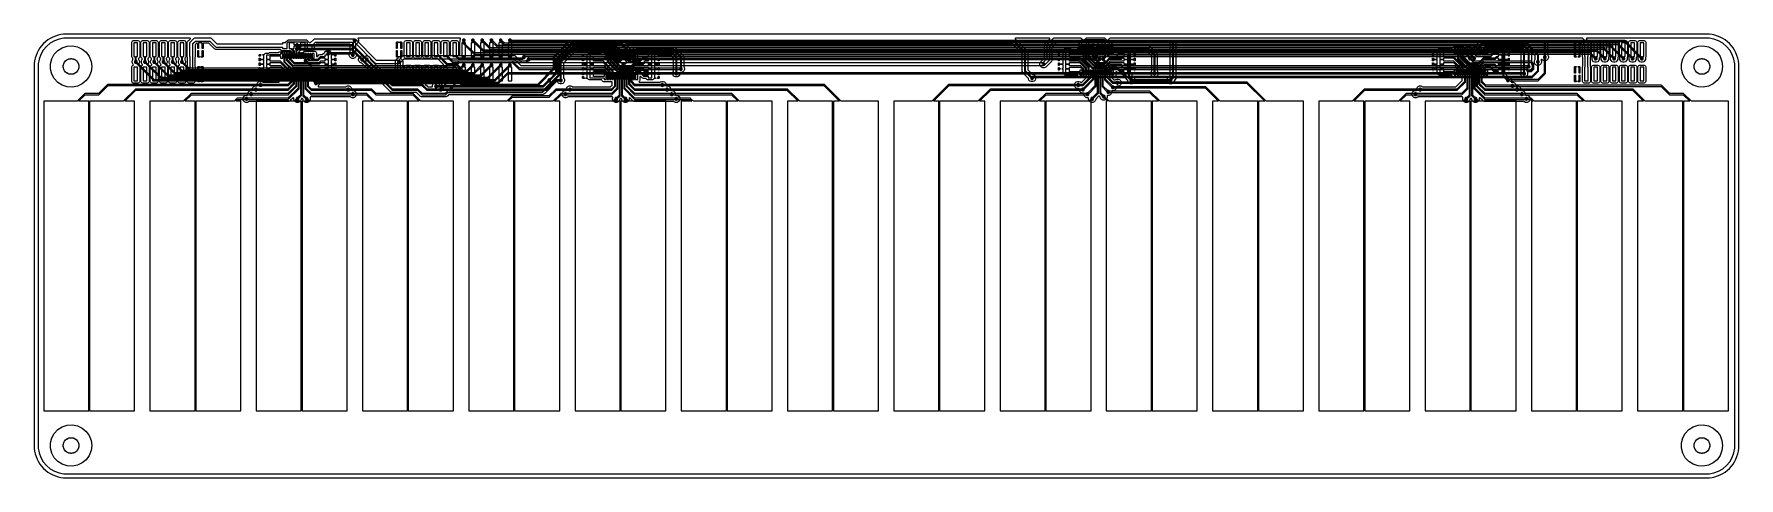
# Model space of a CAD drawing. Header units: millimetres. Extents: x -3 to 466, y -18 to 104.
import ezdxf

# ---------------------------------------------------------------- set-up
doc = ezdxf.new("R2010")
doc.units = ezdxf.units.MM

msp = doc.modelspace()

# ---------------------------------------------------------------- linework, layer by layer
at = {"layer": '16_copper'}
for points in [[(421.14, 101.77), (421.14, 100.15), (420.89, 100.15), (420.89, 101.47, 0.414214), (420.73, 101.63), (413.66, 101.63, 0.414214), (413.51, 101.47), (413.51, 98.49, 0.162713), (413.54, 98.4), (413.55, 98.39, 0.084383), (413.59, 98.35), (413.74, 97.99), (413.74, 97.59), (413.59, 97.23), (413.31, 96.95), (412.95, 96.8), (412.55, 96.8), (412.19, 96.95), (411.95, 97.19, 0.82068), (411.71, 97.02), (411.83, 96.72), (411.83, 96.32), (411.68, 95.96), (411.4, 95.68), (411.04, 95.53), (410.65, 95.53), (410.29, 95.68), (410.01, 95.96), (409.86, 96.32), (409.86, 96.72), (410.01, 97.08, 0.27235), (410.08, 97.22), (410.08, 98.05, 0.198912), (410.04, 98.15), (409.33, 98.87, 0.668179), (409.07, 98.76), (409.07, 95.95, 0.162713), (409.1, 95.86), (409.1, 95.85, 0.084383), (409.14, 95.81), (409.29, 95.45), (409.29, 95.05), (409.14, 94.69), (408.86, 94.41), (408.5, 94.26), (408.11, 94.26), (408.01, 94.3, 0.534515), (407.8, 94.16), (407.8, 94.04, 0.162713), (407.83, 93.95), (407.83, 93.95, 0.084383), (407.87, 93.9), (408.02, 93.54), (408.02, 93.15), (407.87, 92.79), (407.59, 92.51), (407.23, 92.36), (406.84, 92.36), (406.48, 92.51), (406.2, 92.79), (406.05, 93.15), (406.05, 93.54), (406.2, 93.9, 0.27235), (406.27, 94.04), (406.27, 99.32, 0.198912), (406.23, 99.42), (406.13, 99.52, 0.198912), (406.02, 99.57), (403.13, 99.57, 0.414214), (402.97, 99.42), (402.97, 99.32), (402.72, 99.32), (402.72, 99.6), (401.67, 99.6), (401.67, 98.52), (402.72, 98.52), (402.72, 98.8), (402.97, 98.8), (402.97, 98.49, 0.039275), (402.97, 98.46), (402.97, 98.46, 0.14864), (402.97, 98.36), (402.97, 98.05), (402.72, 98.05), (402.72, 98.33), (401.67, 98.33), (401.67, 97.25), (402.72, 97.25), (402.72, 97.53), (402.97, 97.53), (402.97, 97.22, 0.039275), (402.97, 97.19), (402.97, 97.19, 0.14864), (402.97, 97.09), (402.97, 96.78), (402.72, 96.78), (402.72, 97.06), (401.67, 97.06), (401.67, 95.98), (402.72, 95.98), (402.72, 96.26), (402.97, 96.26), (402.97, 95.95, 0.039275), (402.97, 95.92), (402.97, 95.92, 0.14864), (402.97, 95.82), (402.97, 95.51), (402.72, 95.51), (402.72, 95.79), (401.67, 95.79), (401.67, 94.71), (402.72, 94.71), (402.72, 94.99), (402.97, 94.99), (402.97, 94.68, 0.039275), (402.97, 94.65), (402.97, 94.65, 0.14864), (402.97, 94.55), (402.97, 94.24), (402.72, 94.24), (402.72, 94.52), (401.67, 94.52), (401.67, 93.44), (402.08, 93.44), (402.08, 93.09, 0.198912), (402.13, 92.98), (402.59, 92.52, 0.198912), (402.69, 92.48), (402.79, 92.48), (403.15, 92.33), (403.43, 92.05), (403.58, 91.68), (403.58, 91.29), (403.5, 91.11, 0.534512), (403.65, 90.9), (404.06, 90.9), (404.42, 90.75), (404.7, 90.48), (404.85, 90.11, 0.550757), (405, 89.89), (405.33, 89.89), (405.69, 89.74), (405.97, 89.46), (406.12, 89.1), (406.12, 88.77, 0.414214), (406.27, 88.62), (406.6, 88.62), (406.96, 88.47), (407.24, 88.19), (407.39, 87.83), (407.39, 87.5, 0.414214), (407.54, 87.35), (407.87, 87.35), (408.23, 87.2), (408.51, 86.92), (408.66, 86.56), (408.66, 86.16), (408.51, 85.8), (408.23, 85.52), (407.87, 85.37), (407.47, 85.37), (407.11, 85.52, 0.27235), (406.97, 85.6), (396.09, 85.6), (395.81, 85.71), (395.57, 85.95), (394.95, 86.57, 0.668179), (394.69, 86.47), (394.69, 86.16), (394.54, 85.8), (394.26, 85.52), (393.9, 85.37), (393.5, 85.37), (393.14, 85.52), (392.86, 85.8), (392.71, 86.16, 0.272351), (392.67, 86.31), (392.54, 86.44, 0.414218), (392.32, 86.44), (392.19, 86.31, 0.16274), (392.15, 86.23), (392.15, 86.22, 0.08439), (392.15, 86.16), (392, 85.8), (391.72, 85.52), (391.36, 85.37), (390.96, 85.37), (390.6, 85.52), (390.32, 85.8), (390.17, 86.16), (390.17, 86.56), (390.21, 86.66, 0.557998), (390.06, 86.87), (377.89, 86.87, 0.16272), (377.8, 86.84), (377.79, 86.83, 0.084373), (377.75, 86.79), (377.39, 86.64), (376.99, 86.64), (376.63, 86.79), (376.35, 87.07), (376.2, 87.43), (376.2, 87.83), (376.35, 88.19), (376.63, 88.47), (376.99, 88.62), (377.32, 88.62, 0.414214), (377.47, 88.77), (377.47, 89.1), (377.62, 89.46), (377.9, 89.74), (378.26, 89.89), (378.66, 89.89), (379.02, 89.74, 0.27235), (379.16, 89.66), (388.24, 89.66, 0.198912), (388.35, 89.71), (390, 91.36, 0.198912), (390.04, 91.46), (390.04, 92.16, 0.414214), (389.89, 92.31), (387.68, 92.31), (387.46, 92.4), (387.29, 92.57), (387.22, 92.74, 0.303346), (387.08, 92.83), (385.1, 92.83, 0.041657), (385.07, 92.83), (383.77, 92.83), (383.54, 92.92), (383.37, 93.1, 0.296243), (383.23, 93.19), (382.93, 93.19), (382.93, 93.44), (383.19, 93.44), (383.19, 94.52), (382.93, 94.52), (382.93, 94.71), (383.19, 94.71), (383.19, 95.79), (382.14, 95.79), (382.14, 95.51), (381.89, 95.51), (381.89, 95.82, 0.039275), (381.89, 95.85), (381.89, 95.85, 0.14864), (381.89, 95.95), (381.89, 96.26), (382.14, 96.26), (382.14, 95.98), (383.19, 95.98), (383.19, 97.06), (382.14, 97.06), (382.14, 96.78), (381.89, 96.78), (381.89, 97.09, 0.039275), (381.89, 97.12), (381.89, 97.12, 0.14864), (381.89, 97.22), (381.89, 97.53), (382.14, 97.53), (382.14, 97.25), (383.19, 97.25), (383.19, 98.33), (382.93, 98.33), (382.93, 98.52), (383.19, 98.52), (383.19, 99.6), (382.93, 99.6), (382.93, 99.85), (383.23, 99.85), (383.24, 99.85, 0.258293), (383.37, 99.94), (383.54, 100.12), (383.77, 100.21), (385.07, 100.21, 0.044824), (385.1, 100.21), (387.08, 100.21, 0.303346), (387.22, 100.3), (387.29, 100.47), (387.46, 100.64), (387.68, 100.73), (390.48, 100.73), (390.65, 100.66), (390.65, 100.12), (390.61, 100.12), (390.61, 98.77), (391, 98.77), (391, 100.12), (390.96, 100.12), (390.96, 100.66), (391.13, 100.73), (392.43, 100.73), (392.6, 100.66), (392.6, 100.12), (392.56, 100.12), (392.56, 98.77), (392.96, 98.77), (392.96, 100.12), (392.91, 100.12), (392.91, 100.66), (393.08, 100.73), (393.72, 100.73), (393.9, 100.55), (393.9, 100.12), (393.86, 100.12), (393.86, 98.77), (394.25, 98.77), (394.25, 100.12), (394.21, 100.12), (394.21, 100.61, 0.198912), (394.16, 100.72), (393.97, 100.91), (394.06, 101.13), (394.29, 101.37, 0.668179), (394.18, 101.63), (393.26, 101.63), (393.17, 101.71, 0.198912), (393.06, 101.75), (383.54, 101.75, 0.198912), (383.43, 101.71), (383.35, 101.63), (311.43, 101.63, 0.414214), (311.28, 101.47), (311.28, 91.97), (311.16, 91.69), (310.91, 91.44, 0.162744), (310.87, 91.36), (310.87, 91.35, 0.08439), (310.87, 91.29), (310.72, 90.93), (310.44, 90.65), (310.08, 90.5), (309.68, 90.5), (309.32, 90.65), (309.04, 90.93), (308.89, 91.29), (308.89, 91.68), (309.04, 92.05), (309.32, 92.33), (309.66, 92.47, 0.303346), (309.75, 92.61), (309.75, 101.47, 0.414214), (309.6, 101.63), (293.85, 101.63, 0.018746), (293.84, 101.62), (293.83, 101.62, 0.42415), (293.67, 101.45), (293.67, 100.99), (293.38, 100.7), (290.32, 100.7, 0.198912), (290.21, 100.65), (289.78, 100.22, 0.178825), (289.73, 100.12), (289.69, 100.12), (289.69, 98.77), (290.09, 98.77), (290.09, 100.09), (290.39, 100.39), (290.46, 100.39, 0.281629), (290.38, 100.25), (290.38, 100.12), (290.34, 100.12), (290.34, 98.77), (290.74, 98.77), (290.74, 100.12), (290.69, 100.12), (290.69, 100.19), (290.89, 100.39), (291.1, 100.39, 0.24669), (291.03, 100.27), (291.03, 100.12), (290.99, 100.12), (290.99, 98.77), (291.38, 98.77), (291.38, 100.12), (291.34, 100.12), (291.34, 100.2), (291.53, 100.39), (293.45, 100.39, 0.198912), (293.55, 100.44), (293.85, 100.73, 0.288636), (294.01, 100.77), (294.21, 100.98), (294.43, 101.07), (303.74, 101.07), (303.96, 100.98), (306.08, 98.86), (306.2, 98.58), (306.2, 94.04, 0.162713), (306.23, 93.95), (306.23, 93.95, 0.084383), (306.27, 93.9), (306.42, 93.54), (306.42, 93.15), (306.27, 92.79), (305.99, 92.51), (305.63, 92.36), (305.24, 92.36), (304.88, 92.51), (304.6, 92.79), (304.45, 93.15), (304.45, 93.54), (304.6, 93.9, 0.27235), (304.67, 94.04), (304.67, 98.05, 0.198912), (304.63, 98.15), (303.26, 99.52, 0.198912), (303.15, 99.57), (300.26, 99.57, 0.414214), (300.1, 99.42), (300.1, 99.32), (299.85, 99.32), (299.85, 99.6), (298.8, 99.6), (298.8, 98.52), (299.85, 98.52), (299.85, 98.8), (300.1, 98.8), (300.1, 98.49, 0.039275), (300.1, 98.46), (300.1, 98.46, 0.14864), (300.1, 98.36), (300.1, 98.05), (299.85, 98.05), (299.85, 98.33), (298.8, 98.33), (298.8, 97.25), (299.85, 97.25), (299.85, 97.53), (300.1, 97.53), (300.1, 97.22, 0.039275), (300.1, 97.19), (300.1, 97.19, 0.14864), (300.1, 97.09), (300.1, 96.78), (299.85, 96.78), (299.85, 97.06), (298.8, 97.06), (298.8, 95.98), (299.85, 95.98), (299.85, 96.26), (300.1, 96.26), (300.1, 95.95, 0.039249), (300.1, 95.92), (300.1, 95.92, 0.14864), (300.1, 95.82), (300.1, 95.51), (299.85, 95.51), (299.85, 95.79), (298.8, 95.79), (298.8, 94.71), (299.85, 94.71), (299.85, 94.99), (300.1, 94.99), (300.1, 94.68, 0.039275), (300.1, 94.65), (300.1, 94.65, 0.14864), (300.1, 94.55), (300.1, 94.24), (299.85, 94.24), (299.85, 94.52), (298.8, 94.52), (298.8, 93.44), (299.21, 93.44), (299.21, 92.61, 0.303346), (299.31, 92.47), (299.64, 92.33), (299.92, 92.05), (300.07, 91.68), (300.07, 91.29), (299.92, 90.93), (299.64, 90.65), (299.28, 90.5), (298.89, 90.5), (298.53, 90.65), (298.25, 90.93), (298.1, 91.29, 0.285902), (298.04, 91.46), (297.8, 91.69), (297.69, 91.97), (297.69, 92.68, 0.414214), (297.54, 92.83), (296.93, 92.83), (296.7, 92.92), (296.53, 93.09, 0.360179), (296.38, 93.22), (295.76, 93.22), (295.48, 93.33), (295.24, 93.57), (295.05, 93.76, 0.668179), (294.79, 93.65), (294.79, 92.8), (294.7, 92.57), (294.53, 92.4), (294.31, 92.31), (293.95, 92.31, 0.668179), (293.84, 92.05), (294.28, 91.61, 0.198912), (294.38, 91.57), (294.58, 91.57, 0.162713), (294.67, 91.6), (294.67, 91.6, 0.084383), (294.72, 91.64), (295.08, 91.79), (295.47, 91.79), (295.83, 91.64), (296.11, 91.36), (296.26, 91), (296.26, 90.61), (296.11, 90.25), (295.83, 89.97), (295.47, 89.82), (295.15, 89.82, 0.414214), (294.99, 89.66), (294.99, 89.34), (294.84, 88.98), (294.56, 88.7), (294.2, 88.55), (293.88, 88.55, 0.414214), (293.72, 88.39), (293.72, 88.07), (293.57, 87.71), (293.29, 87.43), (292.93, 87.28), (292.61, 87.28, 0.414214), (292.45, 87.12), (292.45, 86.8), (292.3, 86.44), (292.02, 86.16), (291.66, 86.01), (291.27, 86.01), (290.91, 86.16), (290.63, 86.44), (290.48, 86.8, 0.272351), (290.43, 86.95), (290.3, 87.08, 0.414214), (290.09, 87.08), (289.32, 86.31, 0.162744), (289.28, 86.23), (289.28, 86.22, 0.08439), (289.28, 86.16), (289.13, 85.8), (288.85, 85.52), (288.49, 85.37), (288.09, 85.37), (287.73, 85.52), (287.45, 85.8), (287.3, 86.16), (287.3, 86.49, 0.414214), (287.15, 86.64), (286.82, 86.64), (286.46, 86.79), (286.18, 87.07), (286.03, 87.43), (286.03, 87.76, 0.414214), (285.88, 87.91), (285.55, 87.91), (285.19, 88.06), (284.91, 88.34), (284.76, 88.7), (284.76, 89.03, 0.414214), (284.61, 89.18), (284.28, 89.18), (283.92, 89.33), (283.64, 89.61), (283.49, 89.97), (283.49, 90.37), (283.64, 90.73), (283.92, 91.01), (284.28, 91.16), (284.68, 91.16), (285.04, 91.01, 0.27235), (285.18, 90.93), (285.37, 90.93, 0.198912), (285.48, 90.98), (286.55, 92.05, 0.668179), (286.44, 92.31), (284.81, 92.31), (284.59, 92.4), (284.42, 92.57), (284.35, 92.74, 0.303346), (284.21, 92.83), (282.23, 92.83, 0.041657), (282.2, 92.83), (280.9, 92.83), (280.67, 92.92), (280.5, 93.1, 0.296243), (280.36, 93.19), (280.06, 93.19), (280.06, 93.44), (280.32, 93.44), (280.32, 94.52), (280.06, 94.52), (280.06, 94.71), (280.32, 94.71), (280.32, 95.79), (279.27, 95.79), (279.27, 95.51), (279.02, 95.51), (279.02, 95.82, 0.039275), (279.02, 95.85), (279.02, 95.85, 0.14864), (279.02, 95.95), (279.02, 96.26), (279.27, 96.26), (279.27, 95.98), (280.32, 95.98), (280.32, 97.06), (279.27, 97.06), (279.27, 96.78), (279.02, 96.78), (279.02, 97.09, 0.039275), (279.02, 97.12), (279.02, 97.12, 0.14864), (279.02, 97.22), (279.02, 97.53), (279.27, 97.53), (279.27, 97.25), (280.32, 97.25), (280.32, 98.33), (280.06, 98.33), (280.06, 98.52), (280.32, 98.52), (280.32, 99.6), (280.06, 99.6), (280.06, 99.85), (280.36, 99.85), (280.37, 99.85, 0.258293), (280.5, 99.94), (280.67, 100.12), (280.9, 100.21), (282.19, 100.21), (282.42, 100.12), (282.59, 99.95, 0.360173), (282.74, 99.82), (284.17, 99.82, 0.414214), (284.33, 99.97), (284.33, 100.24), (284.35, 100.3), (287.52, 100.3), (287.74, 100.09), (287.74, 98.77), (288.13, 98.77), (288.13, 100.12), (288.09, 100.12, 0.166578), (288.04, 100.21), (287.69, 100.56, 0.198912), (287.58, 100.61), (284.56, 100.61), (284.59, 100.64), (284.72, 100.69, 0.303351), (284.81, 100.83), (284.81, 101.36, 0.198916), (284.77, 101.47), (284.65, 101.58, 0.198909), (284.54, 101.63), (278.39, 101.63, 0.198912), (278.28, 101.58), (277.29, 100.59, 0.198912), (277.24, 100.48), (277.24, 96.95), (277.09, 96.58), (275.53, 95.02), (275.16, 94.87), (274.75, 94.87), (274.38, 95.02), (274.09, 95.31), (273.94, 95.68), (273.94, 96.09), (274.09, 96.46), (275.16, 97.53, 0.198912), (275.21, 97.64), (275.21, 101.17), (275.36, 101.54), (275.67, 101.85), (276.61, 102.79, 0.668179), (276.5, 103.05), (267.33, 103.05, 0.668184), (267.22, 102.79), (267.37, 102.65), (270.29, 99.73), (270.29, 99.73), (270.52, 99.49), (270.64, 99.21), (270.64, 94.36, 0.198912), (270.68, 94.25), (271.83, 93.11, 0.162744), (271.91, 93.06), (271.92, 93.06, 0.08439), (271.98, 93.06), (272.34, 92.91), (272.62, 92.63), (272.77, 92.27), (272.77, 91.88), (272.62, 91.52), (272.34, 91.24), (271.98, 91.09), (271.58, 91.09), (271.22, 91.24), (270.94, 91.52), (270.79, 91.88, 0.272351), (270.75, 92.03), (269.46, 93.31), (269.46, 93.31), (269.23, 93.55), (269.11, 93.83), (269.11, 98.68, 0.198912), (269.07, 98.79), (266.43, 101.43, 0.198912), (266.32, 101.47), (160.32, 101.47, 0.668179), (160.21, 101.21), (161.63, 99.8, 0.414214), (161.84, 99.8), (162.27, 100.23), (162.51, 100.47), (162.79, 100.58), (173.38, 100.58), (173.66, 100.47), (175.91, 98.22), (176.02, 97.94), (176.02, 95.31, 0.162713), (176.05, 95.22), (176.06, 95.22, 0.084383), (176.1, 95.17), (176.25, 94.81), (176.25, 94.42), (176.1, 94.06), (175.82, 93.78), (175.46, 93.63), (175.13, 93.63, 0.414214), (174.98, 93.47), (174.98, 93.15), (174.83, 92.79), (174.55, 92.51), (174.19, 92.36), (173.79, 92.36), (173.43, 92.51), (173.15, 92.79), (173, 93.15), (173, 93.54), (173.15, 93.9, 0.27235), (173.23, 94.04), (173.23, 97.41, 0.198912), (173.18, 97.52), (172.45, 98.25, 0.198912), (172.34, 98.3), (169.45, 98.3, 0.414214), (169.29, 98.15), (169.29, 98.05), (169.04, 98.05), (169.04, 98.33), (167.99, 98.33), (167.99, 97.25), (169.04, 97.25), (169.04, 97.53), (169.29, 97.53), (169.29, 97.22, 0.039275), (169.29, 97.19), (169.29, 97.19, 0.14864), (169.29, 97.09), (169.29, 96.78), (169.04, 96.78), (169.04, 97.06), (167.99, 97.06), (167.99, 95.98), (169.04, 95.98), (169.04, 96.26), (169.29, 96.26), (169.29, 95.95, 0.039249), (169.29, 95.92), (169.29, 95.92, 0.14864), (169.29, 95.82), (169.29, 95.51), (169.04, 95.51), (169.04, 95.79), (167.99, 95.79), (167.99, 94.71), (168.25, 94.71), (168.25, 94.52), (167.99, 94.52), (167.99, 93.44), (169.04, 93.44), (169.04, 93.72), (169.29, 93.72), (169.29, 93.41, 0.039275), (169.29, 93.38), (169.29, 93.38, 0.14864), (169.29, 93.28), (169.29, 92.97), (169.04, 92.97), (169.04, 93.25), (167.99, 93.25), (167.99, 92.17), (168.25, 92.17), (168.25, 91.92), (167.95, 91.92), (167.94, 91.92, 0.258293), (167.81, 91.83), (167.64, 91.65), (167.41, 91.56), (166.12, 91.56), (165.89, 91.65), (165.72, 91.82, 0.360173), (165.57, 91.95), (164.95, 91.95), (164.67, 92.06), (164.24, 92.49, 0.668179), (163.98, 92.38), (163.98, 91.53), (163.89, 91.3), (163.78, 91.19, 0.668184), (163.89, 90.93), (169.48, 90.93, 0.162713), (169.57, 90.96), (169.58, 90.97, 0.084383), (169.62, 91.01), (169.98, 91.16), (170.38, 91.16), (170.74, 91.01), (171.02, 90.73), (171.17, 90.37), (171.17, 90.04, 0.414214), (171.32, 89.89), (171.65, 89.89), (172.01, 89.74), (172.29, 89.46), (172.44, 89.1), (172.44, 88.77, 0.414214), (172.59, 88.62), (172.92, 88.62), (173.28, 88.47), (173.56, 88.19), (173.71, 87.83), (173.71, 87.5, 0.414214), (173.86, 87.35), (174.19, 87.35), (174.55, 87.2), (174.83, 86.92), (174.98, 86.56), (174.98, 86.16), (174.83, 85.8), (174.55, 85.52), (174.19, 85.37), (173.79, 85.37), (173.43, 85.52, 0.27235), (173.29, 85.6), (162.41, 85.6), (162.13, 85.71), (161.89, 85.95), (161.27, 86.57, 0.668179), (161.01, 86.47), (161.01, 86.16), (160.86, 85.8), (160.58, 85.52), (160.22, 85.37), (159.82, 85.37), (159.46, 85.52), (159.18, 85.8), (159.03, 86.16, 0.272351), (158.99, 86.31), (158.86, 86.44, 0.414218), (158.64, 86.44), (158.51, 86.31, 0.16274), (158.47, 86.23), (158.47, 86.22, 0.08439), (158.47, 86.16), (158.32, 85.8), (158.04, 85.52), (157.68, 85.37), (157.28, 85.37), (156.92, 85.52), (156.64, 85.8), (156.49, 86.16), (156.49, 86.56), (156.53, 86.66, 0.557653), (156.38, 86.87), (144.21, 86.87, 0.162713), (144.12, 86.84), (144.11, 86.83, 0.084383), (144.07, 86.79), (143.71, 86.64), (143.31, 86.64), (142.95, 86.79), (142.67, 87.07), (142.52, 87.43), (142.52, 87.83), (142.67, 88.19), (142.95, 88.47), (143.31, 88.62), (143.64, 88.62, 0.414214), (143.79, 88.77), (143.79, 89.1), (143.94, 89.46), (144.22, 89.74), (144.58, 89.89), (144.98, 89.89), (145.34, 89.74, 0.27235), (145.48, 89.66), (155.83, 89.66, 0.198912), (155.94, 89.71), (156.32, 90.09, 0.198912), (156.36, 90.19), (156.36, 90.89, 0.414214), (156.21, 91.04), (154, 91.04), (153.78, 91.13), (153.61, 91.3), (153.54, 91.47, 0.303346), (153.4, 91.56), (151.42, 91.56, 0.041657), (151.39, 91.56), (150.09, 91.56), (149.86, 91.65), (149.69, 91.83, 0.296251), (149.55, 91.92), (149.25, 91.92), (149.25, 92.17), (149.51, 92.17), (149.51, 93.25), (148.46, 93.25), (148.46, 92.97), (148.21, 92.97), (148.21, 93.28, 0.039275), (148.21, 93.31), (148.21, 93.31, 0.14864), (148.21, 93.41), (148.21, 93.72), (148.46, 93.72), (148.46, 93.44), (149.51, 93.44), (149.51, 94.52), (149.25, 94.52), (149.25, 94.71), (149.51, 94.71), (149.51, 95.79), (148.46, 95.79), (148.46, 95.51), (148.21, 95.51), (148.21, 95.82, 0.039249), (148.21, 95.85), (148.21, 95.85, 0.14864), (148.21, 95.95), (148.21, 96.26), (148.46, 96.26), (148.46, 95.98), (149.51, 95.98), (149.51, 97.06), (148.46, 97.06), (148.46, 96.78), (148.21, 96.78), (148.21, 97.09, 0.039275), (148.21, 97.12), (148.21, 97.12, 0.14864), (148.21, 97.22), (148.21, 97.53), (148.46, 97.53), (148.46, 97.25), (149.51, 97.25), (149.51, 98.33), (149.25, 98.33), (149.25, 98.58), (149.55, 98.58), (149.56, 98.58, 0.258293), (149.69, 98.67), (149.86, 98.85), (150.09, 98.94), (151.39, 98.94, 0.044824), (151.42, 98.94), (153.4, 98.94, 0.303346), (153.54, 99.03), (153.61, 99.2), (153.7, 99.29), (156.53, 99.29), (156.97, 98.85), (156.93, 98.85), (156.93, 97.5), (156.97, 97.5), (156.97, 97.38, 0.198912), (157.02, 97.28), (157.63, 96.67, 0.198912), (157.73, 96.62), (158.62, 96.62, 0.198912), (158.73, 96.67), (159.18, 97.12, 0.198912), (159.23, 97.23), (159.23, 97.5), (159.28, 97.5), (159.28, 98.85), (159.23, 98.85), (159.23, 98.94), (159.45, 99.16), (159.96, 99.16), (160.22, 98.9), (160.22, 98.85), (160.18, 98.85), (160.18, 97.5), (160.58, 97.5), (160.58, 98.85), (160.53, 98.85), (160.53, 98.96, 0.198912), (160.48, 99.07), (160.13, 99.42, 0.198912), (160.02, 99.47), (159.39, 99.47, 0.198912), (159.28, 99.42), (158.97, 99.11, 0.198912), (158.92, 99), (158.92, 98.85), (158.88, 98.85), (158.88, 97.5), (158.92, 97.5), (158.92, 97.29), (158.56, 96.93), (157.8, 96.93), (157.28, 97.45), (157.28, 97.5), (157.33, 97.5), (157.33, 98.85), (157.28, 98.85, 0.293873), (157.23, 99.01), (156.7, 99.55, 0.198912), (156.59, 99.59), (156.49, 99.59, 0.049398), (156.49, 99.62), (156.49, 99.64, 0.415302), (156.31, 99.79), (146.65, 99.79, 0.198912), (146.54, 99.75), (143.05, 96.25, 0.198912), (143, 96.14), (143, 92.14, 0.162713), (143.03, 92.05), (143.04, 92.04, 0.084383), (143.08, 92), (143.23, 91.64), (143.23, 91.24), (143.08, 90.88), (142.8, 90.6), (142.44, 90.45), (142.04, 90.45), (141.68, 90.6), (141.4, 90.88), (141.33, 91.06, 0.53451), (141.08, 91.11), (137.83, 87.85), (137.59, 87.62), (137.31, 87.5), (111.5, 87.5, 0.198912), (111.4, 87.46), (111.16, 87.22), (111.16, 87.22), (110.92, 86.98), (110.64, 86.87), (103.99, 86.87), (103.71, 86.98), (103.47, 87.22), (103.47, 87.22), (102.6, 88.09, 0.198912), (102.49, 88.14), (95.73, 88.14), (95.45, 88.25), (87.58, 96.12, 0.162744), (87.5, 96.17), (87.49, 96.17, 0.08439), (87.43, 96.17), (87.07, 96.32), (86.79, 96.6), (86.64, 96.96), (86.64, 97.35), (86.79, 97.71), (87.07, 97.99), (87.43, 98.14), (87.83, 98.14), (88.21, 97.99, 0.198914), (88.32, 97.99), (88.7, 98.14), (89.1, 98.14), (89.46, 97.99), (89.74, 97.71), (89.89, 97.35, 0.272351), (89.93, 97.2), (96.16, 90.98, 0.198912), (96.26, 90.93), (96.54, 90.93, 0.323949), (96.69, 91.04), (96.69, 91.05, 0.151637), (96.68, 91.15), (96.68, 95.14), (96.76, 95.34, 0.098492), (96.77, 95.4), (96.77, 96.72), (96.93, 97.1), (97.21, 97.38), (97.44, 97.47, 0.820685), (97.38, 97.77), (97.26, 97.77), (97.19, 97.78), (97.13, 97.82), (97.09, 97.86), (97.05, 97.92), (97.04, 97.99), (97.04, 99.64), (97.29, 99.64), (97.29, 98.02), (98.29, 98.02), (98.29, 99.64), (98.54, 99.64), (98.54, 97.99), (98.53, 97.92), (98.49, 97.86), (98.45, 97.82), (98.39, 97.78), (98.32, 97.77), (98.2, 97.77, 0.820685), (98.14, 97.47), (98.37, 97.38), (98.65, 97.1), (98.81, 96.72), (98.81, 95.4, 0.098492), (98.82, 95.34), (98.9, 95.14), (98.9, 91.15, 0.034887), (98.89, 91.13), (98.89, 91.11, 0.323951), (98.96, 90.95), (98.98, 90.95, 0.51775), (99.23, 91.04), (99.23, 91.05, 0.151637), (99.22, 91.15), (99.22, 95.14), (99.31, 95.37), (99.48, 95.54), (99.71, 95.63), (100.95, 95.63), (101.18, 95.54), (101.35, 95.37), (101.44, 95.14), (101.44, 91.15, 0.034887), (101.43, 91.13), (101.43, 91.11, 0.323951), (101.5, 90.95), (101.52, 90.95, 0.51775), (101.77, 91.04), (101.77, 91.05, 0.151637), (101.76, 91.15), (101.76, 95.14), (101.85, 95.37), (102.02, 95.54), (102.25, 95.63), (103.49, 95.63), (103.72, 95.54), (103.89, 95.37), (103.98, 95.14), (103.98, 91.15, 0.034887), (103.97, 91.13), (103.97, 91.11, 0.323951), (104.04, 90.95), (104.06, 90.95, 0.51775), (104.31, 91.04), (104.31, 91.05, 0.151637), (104.3, 91.15), (104.3, 95.14), (104.39, 95.37), (104.56, 95.54), (104.79, 95.63), (106.03, 95.63), (106.26, 95.54), (106.43, 95.37), (106.52, 95.14), (106.52, 91.15), (106.43, 90.92), (106.26, 90.75), (106.03, 90.66), (105.1, 90.66, 0.668179), (104.99, 90.4), (105.68, 89.71, 0.198912), (105.79, 89.66), (106.81, 89.66, 0.414214), (106.96, 89.81), (106.96, 89.99), (107.11, 90.35, 0.27235), (107.19, 90.49), (107.19, 90.62, 0.258677), (107.11, 90.75), (106.93, 90.92), (106.84, 91.15), (106.84, 95.14), (106.93, 95.37), (107.1, 95.54), (107.33, 95.63), (108.57, 95.63), (108.8, 95.54), (108.97, 95.37), (109.06, 95.14), (109.06, 91.15), (108.97, 90.92), (108.79, 90.75, 0.277873), (108.71, 90.62), (108.71, 90.49, 0.162713), (108.74, 90.4), (108.75, 90.39, 0.084383), (108.79, 90.35), (108.94, 89.99, 0.53451), (109.18, 89.94), (109.68, 90.44, 0.153129), (109.73, 90.52), (109.73, 90.53, 0.028887), (109.73, 90.55), (109.73, 90.62, 0.258677), (109.65, 90.75), (109.47, 90.92), (109.38, 91.15), (109.38, 95.14), (109.47, 95.37), (109.64, 95.54), (109.88, 95.63, 0.53451), (109.92, 95.88), (108.44, 97.37, 0.198912), (108.33, 97.41), (107.33, 97.41), (107.1, 97.5), (106.93, 97.67), (106.84, 97.9), (106.84, 101.89), (106.93, 102.12), (107.1, 102.29), (107.33, 102.38), (108.57, 102.38), (108.8, 102.29), (108.97, 102.12), (109.06, 101.89), (109.06, 98.96, 0.996066), (109.38, 98.93), (109.38, 98.95), (109.38, 101.89), (109.47, 102.12), (109.64, 102.29), (109.87, 102.38), (111.11, 102.38), (111.34, 102.29), (111.51, 102.12), (111.6, 101.89), (111.6, 98.58, 0.996066), (111.92, 98.55), (111.92, 98.57), (111.92, 101.89), (112.01, 102.12), (112.18, 102.29), (112.41, 102.38), (113.65, 102.38), (113.88, 102.29), (114.05, 102.12), (114.14, 101.89), (114.14, 98.58, 0.996057), (114.46, 98.55), (114.46, 98.57), (114.46, 101.89), (114.56, 102.12, 0.149023), (114.58, 102.21), (114.58, 102.61), (114.68, 102.84, 0.534512), (114.53, 103.05), (86.64, 103.05, 0.534512), (86.5, 102.84), (86.61, 102.56), (86.61, 102.16), (86.46, 101.79), (86.17, 101.5), (85.95, 101.41, 0.303346), (85.85, 101.27), (85.85, 99.12, 0.162713), (85.88, 99.03), (85.89, 99.03, 0.084383), (85.93, 98.98), (86.08, 98.62), (86.08, 98.23), (85.93, 97.87), (85.65, 97.59), (85.29, 97.44), (84.89, 97.44), (84.53, 97.59), (84.25, 97.87), (84.1, 98.23), (84.1, 98.62), (84.25, 98.98, 0.27235), (84.33, 99.12), (84.33, 101.19, 0.414214), (84.18, 101.35), (75.09, 101.35, 0.198912), (74.99, 101.3), (74.52, 100.83, 0.198912), (74.47, 100.72), (74.47, 100.09), (74.38, 99.87), (74.23, 99.72), (70.74, 99.72, 0.198912), (70.63, 99.68), (70.07, 99.11, 0.198912), (70.02, 99), (70.02, 98.85), (69.98, 98.85), (69.98, 97.5), (70.38, 97.5), (70.38, 98.85), (70.33, 98.85), (70.33, 98.94), (70.47, 99.09, 0.055444), (70.51, 99.09), (70.52, 99.09, 0.104091), (70.59, 99.1), (70.67, 99.1), (70.67, 98.85), (70.62, 98.85), (70.62, 97.5), (71.03, 97.5), (71.03, 98.85), (70.98, 98.85), (70.98, 99.1), (71.06, 99.1, 0.164529), (71.16, 99.09), (71.17, 99.09, 0.023551), (71.19, 99.09), (71.24, 99.1), (71.27, 99.1), (71.27, 99.1, 0.071935), (71.32, 99.11), (71.32, 98.85), (71.28, 98.85), (71.28, 97.5), (71.67, 97.5), (71.67, 98.85), (71.63, 98.85), (71.63, 99.22), (71.82, 99.42), (74.7, 99.42), (74.82, 99.37), (74.99, 99.2), (75.08, 98.97), (75.08, 98.12, 0.668179), (75.34, 98.01), (75.53, 98.2), (75.77, 98.44), (76.05, 98.55), (76.67, 98.55, 0.221748), (76.79, 98.61), (76.79, 98.62, 0.096991), (76.82, 98.68), (76.99, 98.85), (77.22, 98.94, 0.355025), (77.37, 99.08), (77.51, 99.42), (78.8, 99.42), (79.35, 98.87), (79.35, 98.74, 0.064903), (79.35, 98.7), (79.35, 98.33), (79.09, 98.33), (79.09, 97.25), (80.14, 97.25), (80.14, 97.53), (80.39, 97.53), (80.39, 97.22, 0.039249), (80.39, 97.19), (80.39, 97.19, 0.14864), (80.39, 97.09), (80.39, 96.78), (80.14, 96.78), (80.14, 97.06), (79.09, 97.06), (79.09, 95.98), (80.14, 95.98), (80.14, 96.26), (80.39, 96.26), (80.39, 95.95, 0.039249), (80.39, 95.92), (80.39, 95.92, 0.14864), (80.39, 95.82), (80.39, 95.51), (80.14, 95.51), (80.14, 95.79), (79.09, 95.79), (79.09, 94.71), (79.35, 94.71), (79.35, 94.52), (79.09, 94.52), (79.09, 93.44), (80.14, 93.44), (80.14, 93.72), (80.39, 93.72), (80.39, 93.41, 0.039249), (80.39, 93.38), (80.39, 93.38, 0.14864), (80.39, 93.28), (80.39, 92.97), (80.14, 92.97), (80.14, 93.25), (79.09, 93.25), (79.09, 92.17), (79.35, 92.17), (79.35, 91.92), (79.05, 91.92), (79.04, 91.92, 0.258293), (78.91, 91.83), (78.74, 91.65), (78.51, 91.56), (77.22, 91.56), (76.99, 91.65), (76.82, 91.82, 0.360173), (76.67, 91.95), (76.05, 91.95), (75.77, 92.06), (75.53, 92.3), (75.53, 92.3), (75.34, 92.49, 0.668179), (75.08, 92.38), (75.08, 91.78, 0.303346), (75.18, 91.64), (75.49, 91.52), (75.77, 91.24), (75.92, 90.87), (75.92, 90.48), (75.77, 90.12), (75.57, 89.92, 0.668179), (75.68, 89.66), (83.12, 89.66, 0.162713), (83.21, 89.69), (83.22, 89.7, 0.084383), (83.26, 89.74), (83.62, 89.89), (84.02, 89.89), (84.38, 89.74), (84.66, 89.46), (84.81, 89.1), (84.81, 88.77, 0.414214), (84.96, 88.62), (85.29, 88.62), (85.65, 88.47), (85.93, 88.19), (86.08, 87.83), (86.08, 87.43), (85.93, 87.07), (85.65, 86.79), (85.29, 86.64), (84.89, 86.64), (84.53, 86.79, 0.27235), (84.39, 86.87), (73.48, 86.87, 0.545334), (73.34, 86.66), (73.38, 86.56), (73.38, 86.16), (73.23, 85.8), (72.95, 85.52), (72.59, 85.37), (72.19, 85.37), (71.83, 85.52), (71.55, 85.8), (71.4, 86.16, 0.272351), (71.36, 86.31), (71.23, 86.44, 0.414218), (71.01, 86.44), (70.88, 86.31, 0.16274), (70.84, 86.23), (70.84, 86.22, 0.08439), (70.84, 86.16), (70.69, 85.8), (70.41, 85.52), (70.05, 85.37), (69.65, 85.37), (69.29, 85.52), (69.01, 85.8), (68.86, 86.16), (68.86, 86.47, 0.668179), (68.6, 86.57), (67.98, 85.95), (67.74, 85.71), (67.46, 85.6), (56.58, 85.6, 0.162713), (56.49, 85.57), (56.48, 85.56, 0.084383), (56.44, 85.52), (56.08, 85.37), (55.68, 85.37), (55.32, 85.52), (55.04, 85.8), (54.89, 86.16), (54.89, 86.56), (55.04, 86.92), (55.32, 87.2), (55.68, 87.35), (56.01, 87.35, 0.414214), (56.16, 87.5), (56.16, 87.83), (56.31, 88.19), (56.59, 88.47), (56.95, 88.62), (57.28, 88.62, 0.414214), (57.43, 88.77), (57.43, 89.1), (57.58, 89.46), (57.86, 89.74), (58.22, 89.89), (58.55, 89.89, 0.414214), (58.7, 90.04), (58.7, 90.37), (58.85, 90.73), (59.13, 91.01), (59.49, 91.16), (59.89, 91.16), (60.25, 91.01, 0.27235), (60.39, 90.93), (64.71, 90.93, 0.668184), (64.82, 91.19), (64.71, 91.3, 0.382971), (64.55, 91.44), (62.19, 91.44), (61.93, 91.55, 0.098492), (61.87, 91.56), (61.19, 91.56), (60.96, 91.65), (60.79, 91.83, 0.296251), (60.65, 91.92), (60.35, 91.92), (60.35, 92.17), (60.61, 92.17), (60.61, 93.25), (59.56, 93.25), (59.56, 92.97), (59.31, 92.97), (59.31, 93.28, 0.039275), (59.31, 93.31), (59.31, 93.31, 0.14864), (59.31, 93.41), (59.31, 93.72), (59.56, 93.72), (59.56, 93.44), (60.61, 93.44), (60.61, 94.52), (60.35, 94.52), (60.35, 94.71), (60.61, 94.71), (60.61, 95.79), (59.56, 95.79), (59.56, 95.51), (59.31, 95.51), (59.31, 95.82, 0.039275), (59.31, 95.85), (59.31, 95.85, 0.14864), (59.31, 95.95), (59.31, 96.26), (59.56, 96.26), (59.56, 95.98), (60.61, 95.98), (60.61, 97.06), (59.56, 97.06), (59.56, 96.78), (59.31, 96.78), (59.31, 97.09, 0.039249), (59.31, 97.12), (59.31, 97.12, 0.14864), (59.31, 97.22), (59.31, 97.53), (59.56, 97.53), (59.56, 97.25), (60.61, 97.25), (60.61, 98.33), (60.35, 98.33), (60.35, 98.58), (60.65, 98.58), (60.66, 98.58, 0.258293), (60.79, 98.67), (60.96, 98.85), (61.19, 98.94), (61.87, 98.94, 0.098492), (61.93, 98.95), (62.19, 99.06), (64.55, 99.06, 0.26716), (64.68, 99.14), (64.68, 99.14, 0.085734), (64.71, 99.2), (64.8, 99.29), (67.75, 99.29), (68.07, 98.97), (68.07, 98.85), (68.03, 98.85), (68.03, 97.5), (68.42, 97.5), (68.42, 98.85), (68.38, 98.85), (68.38, 99.03, 0.198912), (68.33, 99.14), (67.93, 99.55, 0.198912), (67.82, 99.59), (65.39, 99.59, 0.230927), (65.34, 99.72), (65.19, 99.87, 0.265505), (65.06, 99.95), (47.42, 99.95), (47.05, 100.1), (45.57, 101.58, 0.198912), (45.46, 101.63), (44.09, 101.63, 0.414214), (43.93, 101.47), (43.93, 100.15), (43.68, 100.15), (43.68, 101.77), (42.68, 101.77), (42.68, 100.15), (42.43, 100.15), (42.43, 101.47, 0.414214), (42.27, 101.63), (42.17, 101.63, 0.198912), (42.06, 101.58), (41.79, 101.32, 0.198912), (41.75, 101.21), (41.75, 97.9), (41.67, 97.7, 0.098492), (41.66, 97.64), (41.66, 95.4, 0.098492), (41.67, 95.34), (41.75, 95.14), (41.75, 91.15), (41.66, 90.92), (41.49, 90.75), (41.26, 90.66), (40.02, 90.66), (39.79, 90.75), (39.62, 90.92), (39.53, 91.15), (39.53, 95.14), (39.61, 95.34, 0.098492), (39.62, 95.4), (39.62, 97.64, 0.098492), (39.61, 97.7), (39.53, 97.9), (39.53, 101.89), (39.62, 102.12), (39.79, 102.29), (39.93, 102.34, 0.09849), (39.98, 102.38), (40.39, 102.79, 0.668179), (40.28, 103.05), (6.35, 103.05, 0.010907), (6.34, 103.05), (5.68, 103.02, 0.032736), (5.66, 103.02), (4.34, 102.78, 0.043665), (4.32, 102.78), (3.07, 102.32, 0.04366), (3.04, 102.31), (1.89, 101.64, 0.04366), (1.87, 101.63), (0.85, 100.77, 0.043662), (0.83, 100.75), (-0.03, 99.73, 0.04366), (-0.04, 99.71), (-0.71, 98.56, 0.04366), (-0.72, 98.53), (-1.18, 97.28, 0.043665), (-1.18, 97.26), (-1.42, 95.94, 0.032736), (-1.42, 95.92), (-1.45, 95.26, 0.010907), (-1.45, 95.25), (-1.45, -8.89, 0.010907), (-1.45, -8.9), (-1.42, -9.56, 0.032736), (-1.42, -9.58), (-1.18, -10.9, 0.043665), (-1.18, -10.92), (-0.72, -12.17, 0.04366), (-0.71, -12.2), (-0.04, -13.35, 0.04366), (-0.03, -13.37), (0.83, -14.39, 0.043658), (0.85, -14.41), (1.87, -15.27, 0.043664), (1.89, -15.28), (3.04, -15.95, 0.04366), (3.07, -15.96), (4.32, -16.42, 0.043665), (4.34, -16.42), (5.66, -16.66, 0.032736), (5.68, -16.66), (6.34, -16.69, 0.010907), (6.35, -16.69), (457.2, -16.69, 0.010907), (457.21, -16.69), (457.87, -16.66, 0.032736), (457.89, -16.66), (459.21, -16.42, 0.043665), (459.23, -16.42), (460.48, -15.96, 0.04366), (460.51, -15.95), (461.66, -15.28, 0.04366), (461.68, -15.27), (462.7, -14.41, 0.043662), (462.72, -14.39), (463.58, -13.37, 0.04366), (463.59, -13.35), (464.26, -12.2, 0.04366), (464.27, -12.17), (464.73, -10.92, 0.043665), (464.73, -10.9), (464.97, -9.58, 0.032736), (464.97, -9.56), (465, -8.9, 0.010907), (465, -8.89), (465, 95.25, 0.010907), (465, 95.26), (464.97, 95.92, 0.032736), (464.97, 95.94), (464.73, 97.26, 0.043665), (464.73, 97.28), (464.27, 98.53, 0.04366), (464.26, 98.56), (463.59, 99.71, 0.04366), (463.58, 99.73), (462.72, 100.75, 0.043662), (462.7, 100.77), (461.68, 101.63, 0.04366), (461.66, 101.64), (460.51, 102.31, 0.04366), (460.48, 102.32), (459.23, 102.78, 0.045214), (459.21, 102.78), (457.89, 103.02, 0.032736), (457.87, 103.02), (457.21, 103.05, 0.010907), (457.2, 103.05), (424.31, 103.05, 0.668179), (424.2, 102.79), (424.56, 102.42, 0.198912), (424.67, 102.38), (424.8, 102.38), (425.03, 102.29), (425.2, 102.12), (425.29, 101.89), (425.29, 97.9), (425.21, 97.7, 0.098492), (425.2, 97.64), (425.2, 95.4, 0.098492), (425.21, 95.34), (425.29, 95.14), (425.29, 91.15), (425.2, 90.92), (425.03, 90.75), (424.8, 90.66), (423.56, 90.66), (423.33, 90.75), (423.16, 90.92), (423.07, 91.15), (423.07, 95.14), (423.15, 95.34, 0.098492), (423.16, 95.4), (423.16, 97.64, 0.098492), (423.15, 97.7), (423.07, 97.9), (423.07, 100.98, 0.198912), (423.03, 101.09), (422.65, 101.46, 0.668179), (422.39, 101.35), (422.39, 100.15), (422.14, 100.15), (422.14, 101.77)], [(24.78, 90.66), (24.55, 90.75), (24.38, 90.92), (24.29, 91.15), (24.29, 95.14), (24.38, 95.37), (24.55, 95.54), (24.65, 95.58, 0.534515), (24.7, 95.82), (24.56, 95.96), (24.41, 96.32), (24.41, 96.72), (24.56, 97.08, 0.27235), (24.64, 97.22), (24.64, 97.37, 0.258677), (24.56, 97.5), (24.38, 97.67), (24.29, 97.9), (24.29, 101.89), (24.38, 102.12), (24.55, 102.29), (24.78, 102.38), (26.02, 102.38), (26.25, 102.29), (26.42, 102.12), (26.51, 101.89), (26.51, 97.9), (26.42, 97.67), (26.24, 97.5, 0.277873), (26.16, 97.37), (26.16, 97.22, 0.162713), (26.19, 97.13), (26.2, 97.12, 0.084383), (26.24, 97.08), (26.39, 96.72), (26.39, 96.32), (26.24, 95.96), (26.1, 95.82, 0.534515), (26.15, 95.58), (26.25, 95.54), (26.42, 95.37), (26.51, 95.14), (26.51, 91.15), (26.42, 90.92), (26.25, 90.75), (26.02, 90.66)], [(25.47, 96.15, 0.733182), (25.55, 96.87), (25.55, 98.02), (25.9, 98.02), (25.9, 101.77), (24.9, 101.77), (24.9, 98.02), (25.25, 98.02), (25.25, 96.87), (25.23, 96.86), (25.19, 96.84), (25.15, 96.8), (25.12, 96.77), (25.08, 96.73), (25.06, 96.69), (25.04, 96.64), (25.03, 96.59), (25.02, 96.54), (25.02, 96.5), (25.03, 96.45), (25.04, 96.4), (25.06, 96.35), (25.08, 96.31), (25.12, 96.27), (25.15, 96.24), (25.19, 96.2), (25.23, 96.18), (25.28, 96.16), (25.33, 96.15), (25.38, 96.14), (25.42, 96.14)], [(27.32, 90.66), (27.09, 90.75), (26.92, 90.92), (26.83, 91.15), (26.83, 95.14), (26.92, 95.37), (27.09, 95.54), (27.19, 95.58, 0.534515), (27.24, 95.82), (27.1, 95.96), (26.95, 96.32), (26.95, 96.72), (27.1, 97.08, 0.27235), (27.18, 97.22), (27.18, 97.37, 0.258677), (27.1, 97.5), (26.92, 97.67), (26.83, 97.9), (26.83, 101.89), (26.92, 102.12), (27.09, 102.29), (27.32, 102.38), (28.56, 102.38), (28.79, 102.29), (28.96, 102.12), (29.05, 101.89), (29.05, 97.9), (28.96, 97.67), (28.78, 97.5, 0.277873), (28.7, 97.37), (28.7, 97.22, 0.162713), (28.73, 97.13), (28.74, 97.12, 0.084383), (28.78, 97.08), (28.93, 96.72), (28.93, 96.32), (28.78, 95.96), (28.64, 95.82, 0.534515), (28.69, 95.58), (28.79, 95.54), (28.96, 95.37), (29.05, 95.14), (29.05, 91.15), (28.96, 90.92), (28.79, 90.75), (28.56, 90.66)], [(28.01, 96.15, 0.733182), (28.09, 96.87), (28.09, 98.02), (28.44, 98.02), (28.44, 101.77), (27.44, 101.77), (27.44, 98.02), (27.79, 98.02), (27.79, 96.87), (27.77, 96.86), (27.73, 96.84), (27.69, 96.8), (27.66, 96.77), (27.62, 96.73), (27.6, 96.69), (27.58, 96.64), (27.57, 96.59), (27.56, 96.54), (27.56, 96.5), (27.57, 96.45), (27.58, 96.4), (27.6, 96.35), (27.62, 96.31), (27.66, 96.27), (27.69, 96.24), (27.73, 96.2), (27.77, 96.18), (27.82, 96.16), (27.87, 96.15), (27.92, 96.14), (27.96, 96.14)], [(29.86, 90.66), (29.63, 90.75), (29.46, 90.92), (29.37, 91.15), (29.37, 95.14), (29.46, 95.37), (29.63, 95.54), (29.73, 95.58, 0.534515), (29.78, 95.82), (29.64, 95.96), (29.49, 96.32), (29.49, 96.72), (29.64, 97.08, 0.27235), (29.72, 97.22), (29.72, 97.37, 0.258677), (29.64, 97.5), (29.46, 97.67), (29.37, 97.9), (29.37, 101.89), (29.46, 102.12), (29.63, 102.29), (29.86, 102.38), (31.1, 102.38), (31.33, 102.29), (31.5, 102.12), (31.59, 101.89), (31.59, 97.9), (31.5, 97.67), (31.32, 97.5, 0.277873), (31.24, 97.37), (31.24, 97.22, 0.162713), (31.27, 97.13), (31.28, 97.12, 0.084383), (31.32, 97.08), (31.47, 96.72), (31.47, 96.32), (31.32, 95.96), (31.18, 95.82, 0.534515), (31.23, 95.58), (31.33, 95.54), (31.5, 95.37), (31.59, 95.14), (31.59, 91.15), (31.5, 90.92), (31.33, 90.75), (31.1, 90.66)], [(30.55, 96.15, 0.733182), (30.63, 96.87), (30.63, 98.02), (30.98, 98.02), (30.98, 101.77), (29.98, 101.77), (29.98, 98.02), (30.33, 98.02), (30.33, 96.87), (30.31, 96.86), (30.27, 96.84), (30.23, 96.8), (30.2, 96.77), (30.16, 96.73), (30.14, 96.69), (30.12, 96.64), (30.11, 96.59), (30.1, 96.54), (30.1, 96.5), (30.11, 96.45), (30.12, 96.4), (30.14, 96.35), (30.16, 96.31), (30.2, 96.27), (30.23, 96.24), (30.27, 96.2), (30.31, 96.18), (30.36, 96.16), (30.41, 96.15), (30.46, 96.14), (30.5, 96.14)], [(32.4, 90.66), (32.17, 90.75), (32, 90.92), (31.91, 91.15), (31.91, 95.14), (32, 95.37), (32.17, 95.54), (32.27, 95.58, 0.534515), (32.32, 95.82), (32.18, 95.96), (32.03, 96.32), (32.03, 96.72), (32.18, 97.08, 0.27235), (32.26, 97.22), (32.26, 97.37, 0.258677), (32.18, 97.5), (32, 97.67), (31.91, 97.9), (31.91, 101.89), (32, 102.12), (32.17, 102.29), (32.4, 102.38), (33.64, 102.38), (33.87, 102.29), (34.04, 102.12), (34.13, 101.89), (34.13, 97.9), (34.04, 97.67), (33.86, 97.5, 0.277873), (33.78, 97.37), (33.78, 97.22, 0.162713), (33.81, 97.13), (33.82, 97.12, 0.084383), (33.86, 97.08), (34.01, 96.72), (34.01, 96.32), (33.86, 95.96), (33.72, 95.82, 0.534515), (33.77, 95.58), (33.87, 95.54), (34.04, 95.37), (34.13, 95.14), (34.13, 91.15), (34.04, 90.92), (33.87, 90.75), (33.64, 90.66)], [(33.09, 96.15, 0.733182), (33.17, 96.87), (33.17, 98.02), (33.52, 98.02), (33.52, 101.77), (32.52, 101.77), (32.52, 98.02), (32.87, 98.02), (32.87, 96.87), (32.85, 96.86), (32.81, 96.84), (32.77, 96.8), (32.74, 96.77), (32.7, 96.73), (32.68, 96.69), (32.66, 96.64), (32.65, 96.59), (32.64, 96.54), (32.64, 96.5), (32.65, 96.45), (32.66, 96.4), (32.68, 96.35), (32.7, 96.31), (32.74, 96.27), (32.77, 96.24), (32.81, 96.2), (32.85, 96.18), (32.9, 96.16), (32.95, 96.15), (33, 96.14), (33.04, 96.14)], [(34.94, 90.66), (34.71, 90.75), (34.54, 90.92), (34.45, 91.15), (34.45, 95.14), (34.54, 95.37), (34.71, 95.54), (34.81, 95.58, 0.534515), (34.86, 95.82), (34.72, 95.96), (34.57, 96.32), (34.57, 96.72), (34.72, 97.08, 0.27235), (34.8, 97.22), (34.8, 97.37, 0.258677), (34.72, 97.5), (34.54, 97.67), (34.45, 97.9), (34.45, 101.89), (34.54, 102.12), (34.71, 102.29), (34.94, 102.38), (36.18, 102.38), (36.41, 102.29), (36.58, 102.12), (36.67, 101.89), (36.67, 97.9), (36.58, 97.67), (36.4, 97.5, 0.277873), (36.32, 97.37), (36.32, 97.22, 0.162713), (36.35, 97.13), (36.36, 97.12, 0.084383), (36.4, 97.08), (36.55, 96.72), (36.55, 96.32), (36.4, 95.96), (36.26, 95.82, 0.534515), (36.31, 95.58), (36.41, 95.54), (36.58, 95.37), (36.67, 95.14), (36.67, 91.15), (36.58, 90.92), (36.41, 90.75), (36.18, 90.66)], [(35.63, 96.15, 0.733182), (35.71, 96.87), (35.71, 98.02), (36.06, 98.02), (36.06, 101.77), (35.06, 101.77), (35.06, 98.02), (35.41, 98.02), (35.41, 96.87), (35.39, 96.86), (35.35, 96.84), (35.31, 96.8), (35.28, 96.77), (35.24, 96.73), (35.22, 96.69), (35.2, 96.64), (35.19, 96.59), (35.18, 96.54), (35.18, 96.5), (35.19, 96.45), (35.2, 96.4), (35.22, 96.35), (35.24, 96.31), (35.28, 96.27), (35.31, 96.24), (35.35, 96.2), (35.39, 96.18), (35.44, 96.16), (35.49, 96.15), (35.54, 96.14), (35.58, 96.14)], [(37.48, 90.66), (37.25, 90.75), (37.08, 90.92), (36.99, 91.15), (36.99, 95.14), (37.08, 95.37), (37.25, 95.54), (37.35, 95.58, 0.534515), (37.4, 95.82), (37.26, 95.96), (37.11, 96.32), (37.11, 96.72), (37.26, 97.08, 0.27235), (37.34, 97.22), (37.34, 97.37, 0.258677), (37.26, 97.5), (37.08, 97.67), (36.99, 97.9), (36.99, 101.89), (37.08, 102.12), (37.25, 102.29), (37.48, 102.38), (38.72, 102.38), (38.95, 102.29), (39.12, 102.12), (39.21, 101.89), (39.21, 97.9), (39.12, 97.67), (38.94, 97.5, 0.277873), (38.86, 97.37), (38.86, 97.22, 0.162713), (38.89, 97.13), (38.9, 97.12, 0.084383), (38.94, 97.08), (39.09, 96.72), (39.09, 96.32), (38.94, 95.96), (38.8, 95.82, 0.534515), (38.85, 95.58), (38.95, 95.54), (39.12, 95.37), (39.21, 95.14), (39.21, 91.15), (39.12, 90.92), (38.95, 90.75), (38.72, 90.66)], [(38.17, 96.15, 0.733182), (38.25, 96.87), (38.25, 98.02), (38.6, 98.02), (38.6, 101.77), (37.6, 101.77), (37.6, 98.02), (37.95, 98.02), (37.95, 96.87), (37.93, 96.86), (37.89, 96.84), (37.85, 96.8), (37.82, 96.77), (37.78, 96.73), (37.76, 96.69), (37.74, 96.64), (37.73, 96.59), (37.72, 96.54), (37.72, 96.5), (37.73, 96.45), (37.74, 96.4), (37.76, 96.35), (37.78, 96.31), (37.82, 96.27), (37.85, 96.24), (37.89, 96.2), (37.93, 96.18), (37.98, 96.16), (38.03, 96.15), (38.08, 96.14), (38.12, 96.14)], [(74.61, 102.77, 0.19886), (74.32, 102.65), (73.39, 101.72), (73.2, 101.72), (72.53, 102.38, 0.198912), (72.39, 102.44), (67.31, 102.44, 0.198912), (67.17, 102.38), (66.5, 101.72), (65.71, 101.72), (65.71, 101.37), (47.79, 101.37), (46.24, 102.93, 0.198912), (45.95, 103.05), (41.68, 103.05, 0.198912), (41.39, 102.93), (40.35, 101.89, 0.088571), (40.27, 101.77), (40.14, 101.77), (40.14, 98.02), (40.23, 98.02), (40.23, 95.02), (40.14, 95.02), (40.14, 91.27), (41.14, 91.27), (41.14, 95.02), (41.05, 95.02), (41.05, 98.02), (41.14, 98.02), (41.14, 101.53), (41.85, 102.23), (45.78, 102.23), (47.34, 100.68, 0.198912), (47.62, 100.56), (65.71, 100.56), (65.71, 100.22), (67.01, 100.22), (67.01, 101.65), (67.39, 102.03), (72.31, 102.03), (72.62, 101.72), (72.56, 101.72), (72.56, 100.22), (73.86, 100.22), (73.86, 101.04), (74.78, 101.96), (84.94, 101.96), (84.94, 98.77, 0.957229), (85.21, 98.07), (85.26, 98.09, 0.637026), (85.24, 98.77), (85.24, 101.96), (85.6, 101.96, 1), (85.6, 102.77), (74.61, 102.77)], [(62.36, 98.1), (62.41, 98.15), (65.23, 98.15), (65.23, 97.5), (65.83, 97.5), (65.83, 98.85), (65.23, 98.85), (65.23, 98.45), (62.34, 98.45, 0.198912), (62.24, 98.41), (62.16, 98.33), (61.31, 98.33), (61.31, 97.25), (62.36, 97.25)], [(78.39, 94.52), (77.34, 94.52), (77.34, 94.13), (76.4, 94.13), (76.19, 94.34, 0.198912), (76.09, 94.39), (68.61, 94.39), (66.43, 96.57), (66.43, 97.5), (66.48, 97.5), (66.48, 98.85), (66.08, 98.85), (66.08, 97.5), (66.12, 97.5), (66.12, 96.5, 0.198912), (66.17, 96.4), (68.44, 94.13, 0.198912), (68.54, 94.08), (76.02, 94.08), (76.23, 93.87, 0.198912), (76.34, 93.83), (77.34, 93.83), (77.34, 93.44), (78.39, 93.44)], [(78.39, 95.79), (77.34, 95.79), (77.34, 95.4), (68.75, 95.4), (67.08, 97.07), (67.08, 97.5), (67.12, 97.5), (67.12, 98.85), (66.73, 98.85), (66.73, 97.5), (66.77, 97.5), (66.77, 97.01, 0.198912), (66.82, 96.9), (68.58, 95.14, 0.198912), (68.69, 95.1), (77.34, 95.1), (77.34, 94.71), (78.39, 94.71)], [(78.39, 97.06), (77.34, 97.06), (77.34, 96.67), (76.2, 96.67, 0.198912), (76.09, 96.63), (75.76, 96.29), (69.02, 96.29), (68.01, 97.3, 0.055618), (67.99, 97.32), (67.78, 97.53), (67.78, 98.85), (67.38, 98.85), (67.38, 97.5), (67.42, 97.5, 0.166578), (67.47, 97.41), (67.79, 97.09, 0.057063), (67.82, 97.07), (68.85, 96.03, 0.198912), (68.96, 95.99), (75.82, 95.99, 0.198912), (75.93, 96.03), (76.26, 96.37), (77.34, 96.37), (77.34, 95.98), (78.39, 95.98)], [(69.08, 98.85), (69.03, 98.85), (69.03, 99.4, 0.198912), (68.98, 99.51), (68.54, 99.95), (68.54, 100.22), (68.91, 100.22), (68.91, 100.94), (69.38, 100.94, 0.957229), (70.08, 101.21), (70.06, 101.26, 0.637026), (69.38, 101.24), (68.91, 101.24), (68.91, 101.72), (67.61, 101.72), (67.61, 100.22), (68.23, 100.22), (68.23, 99.89, 0.198912), (68.28, 99.78), (68.72, 99.34), (68.72, 98.85), (68.67, 98.85), (68.67, 97.5), (69.08, 97.5)], [(69.7, 99.7, 0.516871), (70.09, 100.18), (70.68, 100.18, 0.180542), (70.78, 100.22), (71.96, 100.22), (71.96, 101.72), (70.66, 101.72), (70.66, 100.53), (70.61, 100.48), (69.98, 100.48, 0.228861), (69.84, 100.43), (69.8, 100.45, 0.577349), (69.36, 99.95), (69.38, 99.92, 0.068447), (69.37, 99.88), (69.37, 98.85), (69.33, 98.85), (69.33, 97.5), (69.73, 97.5), (69.73, 98.85), (69.68, 98.85), (69.68, 99.7)], [(72.17, 96.53, 0.696297), (72.28, 97.23), (72.28, 97.5), (72.33, 97.5), (72.33, 98.85), (71.92, 98.85), (71.92, 97.5), (71.97, 97.5), (71.97, 97.26), (71.97, 97.26), (71.92, 97.24), (71.88, 97.22), (71.84, 97.19), (71.81, 97.15), (71.78, 97.11), (71.75, 97.07), (71.73, 97.02), (71.72, 96.97), (71.71, 96.93), (71.71, 96.88), (71.72, 96.83), (71.73, 96.78), (71.75, 96.73), (71.78, 96.69), (71.81, 96.65), (71.84, 96.62), (71.88, 96.59), (71.92, 96.56), (71.97, 96.54), (72.02, 96.53), (72.07, 96.52), (72.12, 96.52)], [(75.44, 96.88, 0.189183), (75.55, 96.92), (76.26, 97.64), (77.34, 97.64), (77.34, 97.25), (78.39, 97.25), (78.39, 98.33), (78.02, 98.33), (78.22, 98.53, 0.957233), (78.53, 99.22), (78.48, 99.24, 0.637025), (78.01, 98.75), (77.76, 98.5, 0.300083), (77.71, 98.33), (77.34, 98.33), (77.34, 97.94), (76.2, 97.94, 0.198912), (76.09, 97.9), (75.37, 97.18), (73.58, 97.18), (73.58, 97.5), (73.62, 97.5), (73.62, 98.85), (73.23, 98.85), (73.23, 97.5), (73.27, 97.5), (73.27, 97.18), (73.09, 97.18), (72.93, 97.34), (72.93, 97.5), (72.98, 97.5), (72.98, 98.85), (72.58, 98.85), (72.58, 97.5), (72.62, 97.5), (72.62, 97.28, 0.198912), (72.67, 97.17), (72.92, 96.92, 0.198912), (73.03, 96.88), (75.44, 96.88)], [(78.93, 99.71, 0.111418), (78.87, 99.72), (77.8, 99.72), (77.8, 99.72), (78.16, 99.87), (78.56, 99.87), (78.92, 99.72), (78.94, 99.7)], [(157.04, 100.94), (158.27, 99.7), (158.27, 98.85), (158.22, 98.85), (158.22, 97.5), (158.62, 97.5), (158.62, 98.85), (158.58, 98.85), (158.58, 99.77, 0.198912), (158.53, 99.87), (157.21, 101.2, 0.198912), (157.1, 101.24), (145.91, 101.24, 0.198912), (145.8, 101.2), (141.5, 96.89, 0.198912), (141.45, 96.79), (141.45, 92.77), (137.1, 88.42), (111.49, 88.42), (113.14, 90.06, 0.198912), (113.18, 90.17), (113.18, 91.27), (113.53, 91.27), (113.53, 95.02), (112.53, 95.02), (112.53, 91.27), (112.88, 91.27), (112.88, 90.23), (110.43, 87.78), (104.2, 87.78), (102.98, 89.01, 0.198912), (102.87, 89.05), (95.95, 89.05), (87.98, 97.02, 0.957233), (87.29, 97.32), (87.27, 97.28, 0.637025), (87.77, 96.8), (95.78, 88.79, 0.198912), (95.89, 88.75), (102.81, 88.75), (104.03, 87.52, 0.198912), (104.14, 87.48), (110.49, 87.48, 0.198912), (110.6, 87.52), (111.19, 88.11), (137.16, 88.11, 0.198912), (137.27, 88.16), (141.71, 92.6, 0.198912), (141.76, 92.71), (141.76, 96.72), (145.97, 100.94)], [(266.64, 102.08), (269.72, 99), (269.72, 93.98, 0.198912), (269.77, 93.87), (271.43, 92.21, 0.957233), (272.12, 91.91), (272.14, 91.95, 0.637025), (271.64, 92.43), (270.03, 94.04), (270.03, 99.06, 0.198912), (269.98, 99.17), (266.81, 102.34, 0.198912), (266.7, 102.39), (144.78, 102.39, 0.198912), (144.67, 102.34), (140.23, 97.9, 0.198912), (140.18, 97.79), (140.18, 94.68), (135.83, 90.32), (115.25, 90.32), (114.45, 91.12), (114.45, 95.12, 0.198912), (114.41, 95.23), (113.71, 95.93, 0.198912), (113.6, 95.97), (111.12, 95.97), (108.45, 98.65), (108.45, 101.77), (107.45, 101.77), (107.45, 98.02), (108.45, 98.02), (108.45, 98.22), (110.95, 95.71, 0.198912), (111.06, 95.67), (113.54, 95.67), (114.15, 95.06), (114.15, 91.06, 0.198912), (114.19, 90.95), (115.08, 90.06, 0.198912), (115.19, 90.02), (135.89, 90.02, 0.198912), (136, 90.06), (140.44, 94.51, 0.198912), (140.49, 94.62), (140.49, 97.73), (144.84, 102.08)], [(110.99, 98.27), (110.99, 101.77), (109.99, 101.77), (109.99, 98.02), (110.81, 98.02), (112.41, 96.41, 0.198912), (112.52, 96.37), (132.72, 96.37, 0.198912), (132.82, 96.41), (133.21, 96.8, 0.957233), (133.52, 97.49), (133.47, 97.51, 0.637025), (133, 97.02), (132.65, 96.67), (112.59, 96.67)], [(131.7, 97.26, 0.189183), (131.81, 97.3), (131.94, 97.44, 0.957233), (132.25, 98.13), (132.2, 98.15, 0.637025), (131.73, 97.65), (131.64, 97.56), (114.24, 97.56), (113.53, 98.27), (113.53, 101.77), (112.53, 101.77), (112.53, 98.02), (113.35, 98.02), (114.07, 97.3, 0.198912), (114.17, 97.26), (131.7, 97.26)], [(116.07, 101.77), (115.72, 101.77), (115.72, 102.07, 0.957229), (115.45, 102.77), (115.4, 102.76, 0.637026), (115.42, 102.07), (115.42, 101.77), (115.07, 101.77), (115.07, 98.02), (116.07, 98.02)], [(118.61, 101.77), (118.26, 101.77), (118.26, 102.07, 0.957229), (117.99, 102.77), (117.94, 102.76, 0.637026), (117.96, 102.07), (117.96, 101.77), (117.61, 101.77), (117.61, 98.02), (118.61, 98.02)], [(121.15, 101.77), (120.8, 101.77), (120.8, 102.07, 0.957229), (120.53, 102.77), (120.48, 102.76, 0.637026), (120.5, 102.07), (120.5, 101.77), (120.15, 101.77), (120.15, 98.02), (121.15, 98.02)], [(123.69, 101.77), (123.34, 101.77), (123.34, 102.07, 0.957229), (123.07, 102.77), (123.02, 102.76, 0.637026), (123.04, 102.07), (123.04, 101.77), (122.69, 101.77), (122.69, 98.02), (123.69, 98.02)], [(126.23, 101.77), (125.88, 101.77), (125.88, 102.07, 0.957229), (125.61, 102.77), (125.56, 102.76, 0.637026), (125.58, 102.07), (125.58, 101.77), (125.23, 101.77), (125.23, 98.02), (126.23, 98.02)], [(128.77, 101.77), (128.42, 101.77), (128.42, 102.07, 0.957229), (128.15, 102.77), (128.1, 102.76, 0.637026), (128.12, 102.07), (128.12, 101.77), (127.77, 101.77), (127.77, 98.02), (128.77, 98.02)], [(139.14, 91.07, 0.46627), (139.42, 91.58), (141.08, 93.24, 0.198912), (141.12, 93.34), (141.12, 97.09), (145.48, 101.45), (158.69, 101.45), (160.87, 99.26), (160.87, 98.85), (160.83, 98.85), (160.83, 97.5), (161.22, 97.5), (161.22, 98.85), (161.18, 98.85), (161.18, 99.33, 0.198912), (161.13, 99.43), (158.86, 101.71, 0.198912), (158.75, 101.75), (145.42, 101.75, 0.198912), (145.31, 101.71), (140.86, 97.26, 0.198912), (140.82, 97.16), (140.82, 93.41), (139.2, 91.79), (139.19, 91.8), (139.14, 91.81), (139.09, 91.82), (139.04, 91.82), (138.99, 91.81), (138.94, 91.8), (138.9, 91.78), (138.85, 91.76), (138.82, 91.72), (138.78, 91.69), (138.75, 91.65), (138.73, 91.61), (138.71, 91.56), (138.69, 91.51), (138.69, 91.46), (138.69, 91.42), (138.69, 91.37), (138.71, 91.32), (138.73, 91.27), (138.75, 91.23), (138.78, 91.19), (138.82, 91.16), (138.85, 91.12), (138.9, 91.1), (138.94, 91.08), (138.99, 91.07), (139.04, 91.06), (139.09, 91.06)], [(142.31, 91.07, 0.733182), (142.39, 91.79), (142.39, 96.46), (146.33, 100.4), (156.63, 100.4), (157.62, 99.4), (157.62, 98.85), (157.58, 98.85), (157.58, 97.5), (157.97, 97.5), (157.97, 98.85), (157.93, 98.85), (157.93, 99.47, 0.198912), (157.88, 99.57), (156.8, 100.66, 0.198912), (156.69, 100.7), (146.27, 100.7, 0.198912), (146.16, 100.66), (142.13, 96.63, 0.198912), (142.09, 96.52), (142.09, 91.79), (142.07, 91.78), (142.03, 91.76), (141.99, 91.72), (141.96, 91.69), (141.92, 91.65), (141.9, 91.61), (141.88, 91.56), (141.87, 91.51), (141.86, 91.46), (141.86, 91.42), (141.87, 91.37), (141.88, 91.32), (141.9, 91.27), (141.92, 91.23), (141.96, 91.19), (141.99, 91.16), (142.03, 91.12), (142.07, 91.1), (142.12, 91.08), (142.17, 91.07), (142.22, 91.06), (142.26, 91.06)], [(167.29, 94.52), (166.24, 94.52), (166.24, 94.13), (165.3, 94.13), (164.97, 94.47, 0.198912), (164.86, 94.51), (162.56, 94.51, 0.198912), (162.45, 94.47), (161.73, 93.75), (158.18, 93.75), (155.33, 96.6), (155.33, 97.5), (155.38, 97.5), (155.38, 98.85), (154.97, 98.85), (154.97, 97.5), (155.02, 97.5), (155.02, 96.54, 0.198912), (155.07, 96.43), (158.01, 93.49, 0.198912), (158.12, 93.45), (161.8, 93.45, 0.198912), (161.91, 93.49), (162.62, 94.21), (164.8, 94.21), (165.13, 93.87, 0.198912), (165.24, 93.83), (166.24, 93.83), (166.24, 93.44), (167.29, 93.44)], [(161.55, 94.08, 0.189183), (161.65, 94.13), (162.62, 95.1), (166.24, 95.1), (166.24, 94.71), (167.29, 94.71), (167.29, 95.79), (166.24, 95.79), (166.24, 95.4), (162.56, 95.4, 0.198912), (162.45, 95.36), (161.48, 94.39), (158.56, 94.39), (155.98, 96.97), (155.98, 97.5), (156.03, 97.5), (156.03, 98.85), (155.62, 98.85), (155.62, 97.5), (155.67, 97.5), (155.67, 96.91, 0.198912), (155.72, 96.8), (158.39, 94.13, 0.198912), (158.5, 94.08), (161.54, 94.08)], [(161.3, 94.72, 0.189183), (161.4, 94.76), (162.5, 95.86), (164.86, 95.86, 0.198912), (164.97, 95.9), (165.43, 96.37), (166.24, 96.37), (166.24, 95.98), (167.29, 95.98), (167.29, 97.06), (166.24, 97.06), (166.24, 96.67), (165.37, 96.67, 0.198912), (165.26, 96.63), (164.8, 96.16), (162.43, 96.16, 0.198912), (162.33, 96.12), (161.23, 95.02), (158.93, 95.02), (156.63, 97.33), (156.63, 97.5), (156.68, 97.5), (156.68, 98.85), (156.28, 98.85), (156.28, 97.5), (156.32, 97.5), (156.32, 97.26, 0.198912), (156.37, 97.16), (158.76, 94.76, 0.198912), (158.87, 94.72), (161.29, 94.72)], [(164.09, 96.62, 0.189183), (164.19, 96.67), (165.16, 97.64), (166.24, 97.64), (166.24, 97.25), (167.29, 97.25), (167.29, 98.33), (166.24, 98.33), (166.24, 97.94), (165.1, 97.94, 0.198912), (164.99, 97.9), (164.02, 96.93), (161.83, 96.93), (161.83, 97.5), (161.88, 97.5), (161.88, 98.85), (161.47, 98.85), (161.47, 97.5), (161.52, 97.5), (161.52, 96.93), (160.34, 96.93), (159.88, 97.39), (159.88, 97.5), (159.93, 97.5), (159.93, 98.85), (159.53, 98.85), (159.53, 97.5), (159.57, 97.5), (159.57, 97.32, 0.198912), (159.62, 97.22), (160.17, 96.67, 0.221254), (160.29, 96.62), (159.72, 96.06), (159.7, 96.1, 1), (159.07, 95.67), (159.1, 95.64, 0.493145), (159.7, 95.67), (159.72, 95.72, 0.262196), (159.87, 95.78), (160.72, 96.62), (164.08, 96.62)], [(175.33, 94.24, 0.733182), (175.41, 94.96), (175.41, 97.79, 0.198912), (175.37, 97.9), (173.34, 99.93, 0.198912), (173.23, 99.97), (162.94, 99.97, 0.198912), (162.83, 99.93), (162.22, 99.31, 0.198912), (162.17, 99.21), (162.17, 98.85), (162.12, 98.85), (162.12, 97.5), (162.53, 97.5), (162.53, 98.85), (162.48, 98.85), (162.48, 99.14), (163, 99.67), (173.16, 99.67), (175.11, 97.73), (175.11, 94.96), (175.09, 94.95), (175.05, 94.93), (175.01, 94.9), (174.98, 94.86), (174.94, 94.83), (174.92, 94.78), (174.9, 94.74), (174.89, 94.69), (174.88, 94.64), (174.88, 94.59), (174.89, 94.54), (174.9, 94.49), (174.92, 94.45), (174.94, 94.4), (174.98, 94.37), (175.01, 94.33), (175.05, 94.3), (175.09, 94.28), (175.14, 94.26), (175.19, 94.24), (175.24, 94.24), (175.28, 94.24)], [(174.06, 92.97, 0.733182), (174.14, 93.69), (174.14, 97.79, 0.198912), (174.1, 97.9), (172.83, 99.17, 0.198912), (172.72, 99.21), (163.83, 99.21, 0.198912), (163.72, 99.17), (163.38, 98.82), (163.38, 98.85), (162.78, 98.85), (162.78, 97.5), (163.38, 97.5), (163.38, 98.39), (163.89, 98.91), (172.66, 98.91), (173.84, 97.73), (173.84, 93.69), (173.82, 93.68), (173.78, 93.66), (173.74, 93.63), (173.71, 93.59), (173.67, 93.56), (173.65, 93.51), (173.63, 93.47), (173.62, 93.42), (173.61, 93.37), (173.61, 93.32), (173.62, 93.27), (173.63, 93.22), (173.65, 93.18), (173.67, 93.13), (173.71, 93.1), (173.74, 93.06), (173.78, 93.03), (173.82, 93.01), (173.87, 92.99), (173.92, 92.97), (173.97, 92.97), (174.01, 92.97)], [(412.6, 98.14, 0.957229), (412.87, 97.43), (412.92, 97.45, 0.637026), (412.9, 98.14), (412.9, 102.23), (422.74, 102.23), (423.68, 101.3), (423.68, 98.02), (423.77, 98.02), (423.77, 95.02), (423.68, 95.02), (423.68, 91.27), (424.68, 91.27), (424.68, 95.02), (424.59, 95.02), (424.59, 98.02), (424.68, 98.02), (424.68, 101.77), (424.36, 101.77), (423.2, 102.93, 0.198912), (422.91, 103.05), (293.37, 103.05, 0.198912), (293.08, 102.93), (292.5, 102.35), (292.46, 102.35), (291.84, 102.98, 0.198912), (291.69, 103.04), (286.79, 103.04, 0.198912), (286.65, 102.98), (286.02, 102.35), (285.89, 102.35), (285.32, 102.93, 0.198912), (285.03, 103.05), (277.9, 103.05, 0.198912), (277.61, 102.93), (275.94, 101.25, 0.198912), (275.82, 100.97), (275.82, 97.32), (274.67, 96.17, 1), (275.24, 95.6), (276.51, 96.87, 0.198912), (276.63, 97.16), (276.63, 100.8), (278.07, 102.23), (284.86, 102.23), (285.42, 101.68), (285.42, 100.85), (286.72, 100.85), (286.72, 102.35), (286.6, 102.35), (286.88, 102.63), (291.61, 102.63), (291.89, 102.35), (291.76, 102.35), (291.76, 100.85), (293.06, 100.85), (293.06, 101.76), (293.54, 102.23), (310.36, 102.23), (310.36, 92.19), (310.02, 91.84, 0.957233), (309.71, 91.15), (309.76, 91.13, 0.637025), (310.23, 91.63), (310.62, 92.02, 0.198912), (310.67, 92.12), (310.67, 102.23), (412.6, 102.23)], [(279.02, 98.05), (279.02, 98.36, 0.039249), (279.02, 98.39), (279.02, 98.39, 0.14864), (279.02, 98.49), (279.02, 98.8), (279.27, 98.8), (279.27, 98.52), (279.53, 98.52), (279.53, 98.33), (279.27, 98.33), (279.27, 98.05)], [(282.07, 98.91), (284.85, 98.91, 0.14925), (284.94, 98.93), (284.94, 98.77), (285.54, 98.77), (285.54, 100.12), (284.94, 100.12), (284.94, 99.36), (284.79, 99.21), (282.07, 99.21), (282.07, 99.6), (281.02, 99.6), (281.02, 98.52), (282.07, 98.52)], [(286.14, 98.77), (286.19, 98.77), (286.19, 100.12), (285.79, 100.12), (285.79, 98.77), (285.83, 98.77), (285.83, 97.3, 0.198912), (285.88, 97.19), (288.44, 94.63, 0.198912), (288.54, 94.59), (292.48, 94.59, 0.198912), (292.59, 94.63), (293.43, 95.48), (296.24, 95.48), (296.58, 95.14, 0.198912), (296.69, 95.1), (297.05, 95.1), (297.05, 94.71), (298.1, 94.71), (298.1, 95.79), (297.05, 95.79), (297.05, 95.4), (296.75, 95.4), (296.41, 95.74, 0.198912), (296.31, 95.78), (293.37, 95.78, 0.198912), (293.26, 95.74), (292.42, 94.89), (288.61, 94.89), (286.14, 97.36)], [(292.11, 95.23, 0.189183), (292.21, 95.27), (293.31, 96.37), (297.05, 96.37), (297.05, 95.98), (298.1, 95.98), (298.1, 97.06), (297.05, 97.06), (297.05, 96.67), (293.24, 96.67, 0.198912), (293.14, 96.63), (292.04, 95.53), (288.99, 95.53), (286.79, 97.73), (286.79, 98.77), (286.84, 98.77), (286.84, 100.12), (286.44, 100.12), (286.44, 98.77), (286.48, 98.77), (286.48, 97.67, 0.198912), (286.53, 97.56), (288.82, 95.27, 0.198912), (288.93, 95.22), (292.1, 95.22)], [(291.85, 95.99, 0.189183), (291.95, 96.03), (293.18, 97.26), (296.31, 97.26, 0.198912), (296.41, 97.3), (296.75, 97.64), (297.05, 97.64), (297.05, 97.25), (298.1, 97.25), (298.1, 98.33), (297.05, 98.33), (297.05, 97.94), (296.69, 97.94, 0.198912), (296.58, 97.9), (296.24, 97.56), (293.12, 97.56, 0.198912), (293.01, 97.52), (291.78, 96.29), (289.11, 96.29), (287.44, 97.96), (287.44, 98.77), (287.49, 98.77), (287.49, 100.12), (287.09, 100.12), (287.09, 98.77), (287.13, 98.77), (287.13, 97.9, 0.198912), (287.18, 97.79), (288.94, 96.03, 0.198912), (289.05, 95.99), (291.85, 95.99)], [(288.79, 98.77), (288.79, 100.12), (288.74, 100.12), (288.74, 100.98, 0.198912), (288.69, 101.09), (288.62, 101.17), (288.62, 102.35), (287.32, 102.35), (287.32, 100.85), (288.43, 100.85), (288.43, 100.12), (288.38, 100.12), (288.38, 98.77), (288.43, 98.77), (288.43, 97.88, 0.198912), (288.48, 97.77), (288.83, 97.42, 0.957233), (289.52, 97.11), (289.54, 97.16, 0.637025), (289.04, 97.63), (288.74, 97.94), (288.74, 98.77)], [(290.4, 96.91, 1), (290.25, 97.65), (290.2, 97.64), (290.18, 97.63), (289.39, 98.43), (289.39, 98.77), (289.44, 98.77), (289.44, 100.12), (289.39, 100.12), (289.39, 100.26), (289.98, 100.85), (291.17, 100.85), (291.17, 102.35), (289.87, 102.35), (289.87, 101.17), (289.13, 100.43, 0.198912), (289.08, 100.32), (289.08, 100.12), (289.04, 100.12), (289.04, 98.77), (289.08, 98.77), (289.08, 98.37, 0.198912), (289.13, 98.26), (289.97, 97.42), (289.96, 97.4), (289.95, 97.36), (289.94, 97.31), (289.94, 97.26), (289.95, 97.21), (289.96, 97.16), (289.98, 97.11), (290.01, 97.07), (290.04, 97.03), (290.07, 97), (290.11, 96.97), (290.15, 96.94), (290.2, 96.92), (290.25, 96.91), (290.3, 96.9), (290.35, 96.9)], [(292.04, 98.77), (292.04, 100.12), (291.63, 100.12), (291.63, 98.77), (291.68, 98.77), (291.68, 97.84), (291.48, 97.63, 0.957233), (291.17, 96.94), (291.22, 96.92, 0.637025), (291.69, 97.42), (291.94, 97.67, 0.192804), (291.99, 97.78), (291.99, 98.77)], [(295.03, 98.02, 0.189183), (295.13, 98.06), (295.97, 98.91), (297.05, 98.91), (297.05, 98.52), (298.1, 98.52), (298.1, 98.56), (298.3, 98.36), (298.3, 92.12, 0.198912), (298.34, 92.02), (298.73, 91.63, 0.957233), (299.42, 91.32), (299.44, 91.37, 0.637025), (298.95, 91.84), (298.6, 92.19), (298.6, 98.43, 0.198912), (298.56, 98.53), (298.1, 98.99), (298.1, 99.6), (297.05, 99.6), (297.05, 99.21), (295.91, 99.21, 0.198912), (295.8, 99.17), (294.96, 98.32), (293.29, 98.32), (293.29, 98.77), (293.34, 98.77), (293.34, 100.12), (292.94, 100.12), (292.94, 98.77), (292.98, 98.77), (292.98, 98.39), (292.64, 98.74), (292.64, 98.77), (292.69, 98.77), (292.69, 100.12), (292.29, 100.12), (292.29, 98.77), (292.33, 98.77), (292.33, 98.67, 0.198912), (292.38, 98.57), (292.88, 98.06, 0.198912), (292.99, 98.02), (295.02, 98.02)], [(305.51, 92.97, 0.733182), (305.59, 93.69), (305.59, 98.43, 0.198912), (305.54, 98.53), (303.64, 100.44, 0.198912), (303.53, 100.48), (294.64, 100.48, 0.198912), (294.53, 100.44), (294.19, 100.09), (294.19, 100.12), (293.59, 100.12), (293.59, 98.77), (294.19, 98.77), (294.19, 99.66), (294.7, 100.18), (303.47, 100.18), (305.28, 98.36), (305.28, 93.69), (305.27, 93.68), (305.22, 93.66), (305.19, 93.63), (305.15, 93.59), (305.12, 93.56), (305.1, 93.51), (305.08, 93.47), (305.06, 93.42), (305.06, 93.37), (305.06, 93.32), (305.06, 93.27), (305.08, 93.22), (305.1, 93.18), (305.12, 93.13), (305.15, 93.1), (305.19, 93.06), (305.22, 93.03), (305.27, 93.01), (305.31, 92.99), (305.36, 92.97), (305.41, 92.97), (305.46, 92.97)], [(381.89, 98.05), (381.89, 98.36, 0.039249), (381.89, 98.39), (381.89, 98.39, 0.14864), (381.89, 98.49), (381.89, 98.8), (382.14, 98.8), (382.14, 98.52), (382.4, 98.52), (382.4, 98.33), (382.14, 98.33), (382.14, 98.05)], [(395.23, 94.59, 0.189183), (395.33, 94.63), (396.18, 95.48), (398.98, 95.48), (399.32, 95.14, 0.198912), (399.43, 95.1), (399.92, 95.1), (399.92, 94.71), (400.97, 94.71), (400.97, 95.79), (399.92, 95.79), (399.92, 95.4), (399.49, 95.4), (399.16, 95.74, 0.198912), (399.05, 95.78), (396.11, 95.78, 0.198912), (396.01, 95.74), (395.16, 94.89), (391.6, 94.89), (389.01, 97.49), (389.01, 98.77), (389.06, 98.77), (389.06, 100.12), (388.66, 100.12), (388.66, 98.77), (388.7, 98.77), (388.7, 97.43, 0.198912), (388.75, 97.32), (391.43, 94.63, 0.198912), (391.54, 94.59), (395.22, 94.59)], [(394.85, 95.23, 0.189183), (394.95, 95.27), (396.05, 96.37), (399.92, 96.37), (399.92, 95.98), (400.97, 95.98), (400.97, 97.06), (399.92, 97.06), (399.92, 96.67), (395.99, 96.67, 0.198912), (395.88, 96.63), (394.78, 95.53), (391.99, 95.53), (389.66, 97.86), (389.66, 98.77), (389.71, 98.77), (389.71, 100.12), (389.31, 100.12), (389.31, 98.77), (389.35, 98.77), (389.35, 97.79, 0.198912), (389.4, 97.69), (391.81, 95.27, 0.198912), (391.92, 95.22), (394.84, 95.22)], [(394.47, 95.86, 0.189183), (394.57, 95.9), (395.92, 97.26), (399.05, 97.26, 0.198912), (399.16, 97.3), (399.49, 97.64), (399.92, 97.64), (399.92, 97.25), (400.97, 97.25), (400.97, 98.33), (399.92, 98.33), (399.92, 97.94), (399.43, 97.94, 0.198912), (399.32, 97.9), (398.98, 97.56), (395.86, 97.56, 0.198912), (395.75, 97.52), (394.4, 96.16), (392.23, 96.16), (390.31, 98.09), (390.31, 98.77), (390.36, 98.77), (390.36, 100.12), (389.96, 100.12), (389.96, 98.77), (390, 98.77), (390, 98.03, 0.198912), (390.05, 97.92), (392.06, 95.9, 0.198912), (392.17, 95.86), (394.46, 95.86)], [(392.25, 97.12, 1), (392.1, 97.86), (392.05, 97.85), (392.04, 97.84), (391.61, 98.27), (391.61, 98.77), (391.66, 98.77), (391.66, 100.12), (391.25, 100.12), (391.25, 98.77), (391.3, 98.77), (391.3, 98.21, 0.198912), (391.35, 98.1), (391.82, 97.63), (391.82, 97.61), (391.8, 97.56), (391.8, 97.51), (391.8, 97.46), (391.8, 97.41), (391.82, 97.37), (391.84, 97.32), (391.86, 97.28), (391.89, 97.24), (391.93, 97.2), (391.97, 97.17), (392.01, 97.15), (392.05, 97.13), (392.1, 97.12), (392.15, 97.11), (392.2, 97.11)], [(393.39, 97.16, 1), (393.25, 97.91), (393.2, 97.89), (393.18, 97.89), (392.3, 98.77), (392.31, 98.77), (392.31, 100.12), (391.91, 100.12), (391.91, 98.77), (391.95, 98.77, 0.233059), (392, 98.64), (392.97, 97.67), (392.96, 97.66), (392.95, 97.61), (392.94, 97.56), (392.94, 97.51), (392.95, 97.46), (392.96, 97.41), (392.98, 97.37), (393, 97.33), (393.03, 97.29), (393.07, 97.25), (393.11, 97.22), (393.15, 97.2), (393.2, 97.18), (393.25, 97.16), (393.29, 97.16), (393.34, 97.16)], [(397.9, 98.02, 0.189183), (398, 98.06), (398.84, 98.91), (399.92, 98.91), (399.92, 98.52), (400.97, 98.52), (400.97, 98.56), (401.17, 98.36), (401.17, 92.71, 0.198912), (401.21, 92.6), (402.23, 91.59, 0.971887), (402.95, 91.37), (402.96, 91.41, 0.62503), (402.42, 91.83), (401.47, 92.77), (401.47, 98.43, 0.198912), (401.43, 98.53), (400.97, 98.99), (400.97, 99.6), (399.92, 99.6), (399.92, 99.21), (398.78, 99.21, 0.198912), (398.67, 99.17), (397.83, 98.32), (395.51, 98.32), (395.51, 98.77), (395.56, 98.77), (395.56, 100.12), (395.16, 100.12), (395.16, 98.77), (395.2, 98.77), (395.2, 98.32), (394.02, 98.32), (393.57, 98.77), (393.61, 98.77), (393.61, 100.12), (393.21, 100.12), (393.21, 98.77), (393.25, 98.77, 0.282801), (393.3, 98.61), (393.85, 98.06, 0.198912), (393.95, 98.02), (397.89, 98.02)], [(410.92, 96.15, 0.733182), (411, 96.87), (411, 98.43, 0.198912), (410.95, 98.53), (407.78, 101.71, 0.198912), (407.67, 101.75), (395.61, 101.75, 0.198912), (395.5, 101.71), (394.6, 100.81, 0.198912), (394.55, 100.7), (394.55, 100.12), (394.5, 100.12), (394.5, 98.77), (394.91, 98.77), (394.91, 100.12), (394.86, 100.12), (394.86, 100.64), (395.67, 101.45), (407.61, 101.45), (410.69, 98.36), (410.69, 96.87), (410.68, 96.86), (410.63, 96.84), (410.6, 96.8), (410.56, 96.77), (410.53, 96.73), (410.51, 96.69), (410.49, 96.64), (410.47, 96.59), (410.47, 96.54), (410.47, 96.5), (410.47, 96.45), (410.49, 96.4), (410.51, 96.35), (410.53, 96.31), (410.56, 96.27), (410.6, 96.24), (410.63, 96.2), (410.68, 96.18), (410.72, 96.16), (410.77, 96.15), (410.82, 96.14), (410.87, 96.14)], [(408.38, 94.88, 0.733182), (408.46, 95.6), (408.46, 99.7, 0.198912), (408.41, 99.8), (407.14, 101.07, 0.198912), (407.04, 101.12), (396.62, 101.12, 0.198912), (396.51, 101.07), (395.9, 100.46, 0.198912), (395.85, 100.35), (395.85, 100.12), (395.81, 100.12), (395.81, 98.77), (396.21, 98.77), (396.21, 100.12), (396.16, 100.12), (396.16, 100.29), (396.68, 100.81), (406.97, 100.81), (408.15, 99.63), (408.15, 95.6), (408.14, 95.59), (408.09, 95.57), (408.06, 95.53), (408.02, 95.5), (407.99, 95.46), (407.97, 95.42), (407.95, 95.37), (407.93, 95.32), (407.93, 95.27), (407.93, 95.23), (407.93, 95.18), (407.95, 95.13), (407.97, 95.08), (407.99, 95.04), (408.02, 95), (408.06, 94.97), (408.09, 94.93), (408.14, 94.91), (408.18, 94.89), (408.23, 94.88), (408.28, 94.87), (408.33, 94.87)], [(407.11, 92.97, 0.733182), (407.19, 93.69), (407.19, 99.7, 0.198912), (407.14, 99.8), (406.51, 100.44, 0.198912), (406.4, 100.48), (397.51, 100.48, 0.198912), (397.4, 100.44), (397.06, 100.09), (397.06, 100.12), (396.46, 100.12), (396.46, 98.77), (397.06, 98.77), (397.06, 99.66), (397.57, 100.18), (406.34, 100.18), (406.88, 99.63), (406.88, 93.69), (406.87, 93.68), (406.82, 93.66), (406.79, 93.63), (406.75, 93.59), (406.72, 93.56), (406.7, 93.51), (406.68, 93.47), (406.66, 93.42), (406.66, 93.37), (406.66, 93.32), (406.66, 93.27), (406.68, 93.22), (406.7, 93.18), (406.72, 93.13), (406.75, 93.1), (406.79, 93.06), (406.82, 93.03), (406.87, 93.01), (406.91, 92.99), (406.96, 92.97), (407.01, 92.97), (407.06, 92.97)], [(426.52, 96.42), (426.16, 96.57), (425.88, 96.85), (425.73, 97.21), (425.73, 97.58, 0.143596), (425.71, 97.67), (425.61, 97.9), (425.61, 101.89), (425.7, 102.12), (425.87, 102.29), (426.1, 102.38), (427.34, 102.38), (427.57, 102.29), (427.74, 102.12), (427.83, 101.89), (427.83, 97.9), (427.73, 97.67, 0.149023), (427.71, 97.58), (427.71, 97.21), (427.56, 96.85), (427.28, 96.57), (426.92, 96.42)], [(426.79, 97.04, 0.733182), (426.87, 97.76), (426.87, 98.02), (427.22, 98.02), (427.22, 101.77), (426.22, 101.77), (426.22, 98.02), (426.57, 98.02), (426.57, 97.76), (426.55, 97.75), (426.51, 97.72), (426.47, 97.69), (426.44, 97.66), (426.4, 97.62), (426.38, 97.58), (426.36, 97.53), (426.35, 97.48), (426.34, 97.43), (426.34, 97.38), (426.35, 97.34), (426.36, 97.29), (426.38, 97.24), (426.4, 97.2), (426.44, 97.16), (426.47, 97.12), (426.51, 97.09), (426.55, 97.07), (426.6, 97.05), (426.65, 97.04), (426.7, 97.03), (426.74, 97.03)], [(429.06, 96.42), (428.7, 96.57), (428.42, 96.85), (428.27, 97.21), (428.27, 97.58, 0.143596), (428.25, 97.67), (428.15, 97.9), (428.15, 101.89), (428.24, 102.12), (428.41, 102.29), (428.64, 102.38), (429.88, 102.38), (430.11, 102.29), (430.28, 102.12), (430.37, 101.89), (430.37, 97.9), (430.27, 97.67, 0.149023), (430.25, 97.58), (430.25, 97.21), (430.1, 96.85), (429.82, 96.57), (429.46, 96.42)], [(429.33, 97.04, 0.733182), (429.41, 97.76), (429.41, 98.02), (429.76, 98.02), (429.76, 101.77), (428.76, 101.77), (428.76, 98.02), (429.11, 98.02), (429.11, 97.76), (429.09, 97.75), (429.05, 97.72), (429.01, 97.69), (428.98, 97.66), (428.94, 97.62), (428.92, 97.58), (428.9, 97.53), (428.89, 97.48), (428.88, 97.43), (428.88, 97.38), (428.89, 97.34), (428.9, 97.29), (428.92, 97.24), (428.94, 97.2), (428.98, 97.16), (429.01, 97.12), (429.05, 97.09), (429.09, 97.07), (429.14, 97.05), (429.19, 97.04), (429.24, 97.03), (429.28, 97.03)], [(431.6, 96.42), (431.24, 96.57), (430.96, 96.85), (430.81, 97.21), (430.81, 97.58, 0.143578), (430.79, 97.67), (430.69, 97.9), (430.69, 101.89), (430.78, 102.12), (430.95, 102.29), (431.18, 102.38), (432.42, 102.38), (432.65, 102.29), (432.82, 102.12), (432.91, 101.89), (432.91, 97.9), (432.81, 97.67, 0.149004), (432.79, 97.58), (432.79, 97.21), (432.64, 96.85), (432.36, 96.57), (432, 96.42)], [(431.87, 97.04, 0.733182), (431.95, 97.76), (431.95, 98.02), (432.3, 98.02), (432.3, 101.77), (431.3, 101.77), (431.3, 98.02), (431.65, 98.02), (431.65, 97.76), (431.63, 97.75), (431.59, 97.72), (431.55, 97.69), (431.52, 97.66), (431.48, 97.62), (431.46, 97.58), (431.44, 97.53), (431.43, 97.48), (431.42, 97.43), (431.42, 97.38), (431.43, 97.34), (431.44, 97.29), (431.46, 97.24), (431.48, 97.2), (431.52, 97.16), (431.55, 97.12), (431.59, 97.09), (431.63, 97.07), (431.68, 97.05), (431.73, 97.04), (431.78, 97.03), (431.82, 97.03)], [(434.14, 96.42), (433.78, 96.57), (433.5, 96.85), (433.35, 97.21), (433.35, 97.58, 0.143578), (433.33, 97.67), (433.23, 97.9), (433.23, 101.89), (433.32, 102.12), (433.49, 102.29), (433.72, 102.38), (434.96, 102.38), (435.19, 102.29), (435.36, 102.12), (435.45, 101.89), (435.45, 97.9), (435.35, 97.67, 0.149004), (435.33, 97.58), (435.33, 97.21), (435.18, 96.85), (434.9, 96.57), (434.54, 96.42)], [(434.41, 97.04, 0.733182), (434.49, 97.76), (434.49, 98.02), (434.84, 98.02), (434.84, 101.77), (433.84, 101.77), (433.84, 98.02), (434.19, 98.02), (434.19, 97.76), (434.17, 97.75), (434.13, 97.72), (434.09, 97.69), (434.06, 97.66), (434.02, 97.62), (434, 97.58), (433.98, 97.53), (433.97, 97.48), (433.96, 97.43), (433.96, 97.38), (433.97, 97.34), (433.98, 97.29), (434, 97.24), (434.02, 97.2), (434.06, 97.16), (434.09, 97.12), (434.13, 97.09), (434.17, 97.07), (434.22, 97.05), (434.27, 97.04), (434.32, 97.03), (434.36, 97.03)], [(436.68, 96.42), (436.32, 96.57), (436.04, 96.85), (435.89, 97.21), (435.89, 97.58, 0.143578), (435.87, 97.67), (435.77, 97.9), (435.77, 101.89), (435.86, 102.12), (436.03, 102.29), (436.26, 102.38), (437.5, 102.38), (437.73, 102.29), (437.9, 102.12), (437.99, 101.89), (437.99, 97.9), (437.89, 97.67, 0.149004), (437.87, 97.58), (437.87, 97.21), (437.72, 96.85), (437.44, 96.57), (437.08, 96.42)], [(436.95, 97.04, 0.733182), (437.03, 97.76), (437.03, 98.02), (437.38, 98.02), (437.38, 101.77), (436.38, 101.77), (436.38, 98.02), (436.73, 98.02), (436.73, 97.76), (436.71, 97.75), (436.67, 97.72), (436.63, 97.69), (436.6, 97.66), (436.56, 97.62), (436.54, 97.58), (436.52, 97.53), (436.51, 97.48), (436.5, 97.43), (436.5, 97.38), (436.51, 97.34), (436.52, 97.29), (436.54, 97.24), (436.56, 97.2), (436.6, 97.16), (436.63, 97.12), (436.67, 97.09), (436.71, 97.07), (436.76, 97.05), (436.81, 97.04), (436.86, 97.03), (436.9, 97.03)], [(439.22, 96.42), (438.86, 96.57), (438.58, 96.85), (438.43, 97.21), (438.43, 97.58, 0.143578), (438.41, 97.67), (438.31, 97.9), (438.31, 101.89), (438.4, 102.12), (438.57, 102.29), (438.8, 102.38), (440.04, 102.38), (440.27, 102.29), (440.44, 102.12), (440.53, 101.89), (440.53, 97.9), (440.43, 97.67, 0.149004), (440.41, 97.58), (440.41, 97.21), (440.26, 96.85), (439.98, 96.57), (439.62, 96.42)], [(439.49, 97.04, 0.733182), (439.57, 97.76), (439.57, 98.02), (439.92, 98.02), (439.92, 101.77), (438.92, 101.77), (438.92, 98.02), (439.27, 98.02), (439.27, 97.76), (439.25, 97.75), (439.21, 97.72), (439.17, 97.69), (439.14, 97.66), (439.1, 97.62), (439.08, 97.58), (439.06, 97.53), (439.05, 97.48), (439.04, 97.43), (439.04, 97.38), (439.05, 97.34), (439.06, 97.29), (439.08, 97.24), (439.1, 97.2), (439.14, 97.16), (439.17, 97.12), (439.21, 97.09), (439.25, 97.07), (439.3, 97.05), (439.35, 97.04), (439.4, 97.03), (439.44, 97.03)], [(59.31, 94.24), (59.31, 94.55, 0.039275), (59.31, 94.58), (59.31, 94.58, 0.14864), (59.31, 94.68), (59.31, 94.99), (59.56, 94.99), (59.56, 94.71), (59.82, 94.71), (59.82, 94.52), (59.56, 94.52), (59.56, 94.24)], [(67.78, 93), (67.73, 93), (67.73, 94.1, 0.198912), (67.68, 94.2), (65.26, 96.63, 0.198912), (65.15, 96.67), (62.36, 96.67), (62.36, 97.06), (61.31, 97.06), (61.31, 95.98), (62.36, 95.98), (62.36, 96.37), (65.09, 96.37), (67.42, 94.03), (67.42, 93), (67.38, 93), (67.38, 91.65), (67.78, 91.65)], [(67.12, 93), (67.08, 93), (67.08, 93.6, 0.198912), (67.03, 93.71), (65.39, 95.36, 0.198912), (65.28, 95.4), (62.36, 95.4), (62.36, 95.79), (61.31, 95.79), (61.31, 94.71), (62.36, 94.71), (62.36, 95.1), (65.21, 95.1), (66.77, 93.54), (66.77, 93), (66.73, 93), (66.73, 91.65), (67.12, 91.65)], [(66.48, 93), (66.43, 93), (66.43, 93.24, 0.198912), (66.38, 93.34), (65.64, 94.09, 0.198912), (65.53, 94.13), (62.36, 94.13), (62.36, 94.52), (61.31, 94.52), (61.31, 93.44), (62.36, 93.44), (62.36, 93.83), (65.47, 93.83), (66.12, 93.17), (66.12, 93), (66.08, 93), (66.08, 91.65), (66.48, 91.65)], [(80.14, 94.24), (80.14, 94.52), (79.88, 94.52), (79.88, 94.71), (80.14, 94.71), (80.14, 94.99), (80.39, 94.99), (80.39, 94.68, 0.039249), (80.39, 94.65), (80.39, 94.65, 0.14864), (80.39, 94.55), (80.39, 94.24)], [(109.29, 88.53, 0.46627), (109.57, 89.04), (110.6, 90.06, 0.198912), (110.64, 90.17), (110.64, 91.27), (110.99, 91.27), (110.99, 95.02), (109.99, 95.02), (109.99, 91.27), (110.34, 91.27), (110.34, 90.23), (109.36, 89.25, 0.401417), (108.87, 89.05), (105.47, 89.05), (104.25, 90.28, 0.198912), (104.14, 90.32), (95.95, 90.32), (89.25, 97.02, 0.957233), (88.56, 97.32), (88.54, 97.28, 0.637025), (89.04, 96.8), (95.78, 90.06, 0.198912), (95.89, 90.02), (104.08, 90.02), (105.3, 88.79, 0.198912), (105.41, 88.75), (108.87, 88.75), (108.88, 88.73), (108.9, 88.69), (108.94, 88.65), (108.97, 88.62), (109.01, 88.58), (109.05, 88.56), (109.1, 88.54), (109.15, 88.53), (109.2, 88.52), (109.24, 88.52)], [(98.29, 95.02), (98.2, 95.02), (98.2, 96.52, 1), (97.38, 96.52), (97.38, 95.02), (97.29, 95.02), (97.29, 91.27), (98.29, 91.27)], [(108.02, 89.42, 0.733182), (108.1, 90.14), (108.1, 91.27), (108.45, 91.27), (108.45, 95.02), (107.45, 95.02), (107.45, 91.27), (107.8, 91.27), (107.8, 90.14), (107.78, 90.13), (107.74, 90.1), (107.7, 90.07), (107.67, 90.04), (107.63, 90), (107.61, 89.96), (107.59, 89.91), (107.58, 89.86), (107.57, 89.81), (107.57, 89.76), (107.58, 89.72), (107.59, 89.67), (107.61, 89.62), (107.63, 89.58), (107.67, 89.54), (107.7, 89.5), (107.74, 89.47), (107.78, 89.45), (107.83, 89.43), (107.88, 89.42), (107.93, 89.41), (107.97, 89.41)], [(116.07, 95.02), (115.72, 95.02), (115.72, 95.28, 0.957229), (115.45, 95.99), (115.4, 95.97, 0.637026), (115.42, 95.28), (115.42, 95.02), (115.07, 95.02), (115.07, 91.27), (116.07, 91.27)], [(118.61, 95.02), (118.26, 95.02), (118.26, 95.28, 0.957229), (117.99, 95.99), (117.94, 95.97, 0.637026), (117.96, 95.28), (117.96, 95.02), (117.61, 95.02), (117.61, 91.27), (118.61, 91.27)], [(121.15, 95.02), (120.8, 95.02), (120.8, 95.28, 0.957229), (120.53, 95.99), (120.48, 95.97, 0.637026), (120.5, 95.28), (120.5, 95.02), (120.15, 95.02), (120.15, 91.27), (121.15, 91.27)], [(123.69, 95.02), (123.34, 95.02), (123.34, 95.28, 0.957229), (123.07, 95.99), (123.02, 95.97, 0.637026), (123.04, 95.28), (123.04, 95.02), (122.69, 95.02), (122.69, 91.27), (123.69, 91.27)], [(126.23, 95.02), (125.88, 95.02), (125.88, 95.28, 0.957229), (125.61, 95.99), (125.56, 95.97, 0.637026), (125.58, 95.28), (125.58, 95.02), (125.23, 95.02), (125.23, 91.27), (126.23, 91.27)], [(128.77, 95.02), (128.42, 95.02), (128.42, 95.28, 0.957229), (128.15, 95.99), (128.1, 95.97, 0.637026), (128.12, 95.28), (128.12, 95.02), (127.77, 95.02), (127.77, 91.27), (128.77, 91.27)], [(148.21, 94.24), (148.21, 94.55, 0.039275), (148.21, 94.58), (148.21, 94.58, 0.14864), (148.21, 94.68), (148.21, 94.99), (148.46, 94.99), (148.46, 94.71), (148.72, 94.71), (148.72, 94.52), (148.46, 94.52), (148.46, 94.24)], [(156.68, 93), (156.63, 93), (156.63, 93.97, 0.198912), (156.58, 94.08), (154.03, 96.63, 0.198912), (153.92, 96.67), (151.26, 96.67), (151.26, 97.06), (150.21, 97.06), (150.21, 95.98), (151.26, 95.98), (151.26, 96.37), (153.86, 96.37), (156.32, 93.91), (156.32, 93), (156.28, 93), (156.28, 91.65), (156.68, 91.65)], [(156.03, 93), (155.98, 93), (155.98, 93.6, 0.198912), (155.93, 93.71), (154.29, 95.36, 0.198912), (154.18, 95.4), (151.26, 95.4), (151.26, 95.79), (150.21, 95.79), (150.21, 94.71), (151.26, 94.71), (151.26, 95.1), (154.11, 95.1), (155.67, 93.54), (155.67, 93), (155.62, 93), (155.62, 91.65), (156.03, 91.65)], [(155.38, 93), (155.33, 93), (155.33, 93.24, 0.198912), (155.28, 93.34), (154.54, 94.09, 0.198912), (154.43, 94.13), (151.26, 94.13), (151.26, 94.52), (150.21, 94.52), (150.21, 93.44), (151.26, 93.44), (151.26, 93.83), (154.37, 93.83), (155.02, 93.17), (155.02, 93), (154.97, 93), (154.97, 91.65), (155.38, 91.65)], [(164.99, 92.6, 0.198912), (165.1, 92.56), (166.24, 92.56), (166.24, 92.17), (167.29, 92.17), (167.29, 93.25), (166.24, 93.25), (166.24, 92.86), (165.16, 92.86), (164.32, 93.71, 0.198912), (164.21, 93.75), (162.81, 93.75, 0.198912), (162.71, 93.71), (162.22, 93.22, 0.198912), (162.17, 93.11), (162.17, 93), (162.12, 93), (162.12, 91.65), (162.53, 91.65), (162.53, 93), (162.48, 93), (162.48, 93.05), (162.88, 93.45), (164.15, 93.45)], [(169.04, 94.24), (169.04, 94.52), (168.78, 94.52), (168.78, 94.71), (169.04, 94.71), (169.04, 94.99), (169.29, 94.99), (169.29, 94.68, 0.039275), (169.29, 94.65), (169.29, 94.65, 0.14864), (169.29, 94.55), (169.29, 94.24)], [(279.02, 94.24), (279.02, 94.55, 0.039275), (279.02, 94.58), (279.02, 94.58, 0.14864), (279.02, 94.68), (279.02, 94.99), (279.27, 94.99), (279.27, 94.71), (279.53, 94.71), (279.53, 94.52), (279.27, 94.52), (279.27, 94.24)], [(287.49, 94.27), (287.44, 94.27), (287.44, 95.11, 0.198912), (287.39, 95.22), (284.71, 97.9, 0.198912), (284.61, 97.94), (282.07, 97.94), (282.07, 98.33), (281.02, 98.33), (281.02, 97.25), (282.07, 97.25), (282.07, 97.64), (284.54, 97.64), (287.13, 95.05), (287.13, 94.27), (287.09, 94.27), (287.09, 92.92), (287.49, 92.92)], [(286.84, 94.27), (286.79, 94.27), (286.79, 94.75, 0.198912), (286.74, 94.85), (284.97, 96.63, 0.198912), (284.86, 96.67), (282.07, 96.67), (282.07, 97.06), (281.02, 97.06), (281.02, 95.98), (282.07, 95.98), (282.07, 96.37), (284.8, 96.37), (286.48, 94.68), (286.48, 94.27), (286.44, 94.27), (286.44, 92.92), (286.84, 92.92)], [(286.19, 94.27), (286.14, 94.27), (286.14, 94.38, 0.198912), (286.09, 94.49), (285.22, 95.36, 0.198912), (285.12, 95.4), (282.07, 95.4), (282.07, 95.79), (281.02, 95.79), (281.02, 94.71), (282.07, 94.71), (282.07, 95.1), (285.05, 95.1), (285.83, 94.32), (285.83, 94.27), (285.79, 94.27), (285.79, 92.92), (286.19, 92.92)], [(284.55, 89.8, 0.244665), (284.83, 90.02), (285.75, 90.02, 0.198912), (285.86, 90.06), (288.04, 92.25, 0.198912), (288.09, 92.36), (288.09, 92.92), (288.13, 92.92), (288.13, 94.27), (287.74, 94.27), (287.74, 92.92), (287.78, 92.92), (287.78, 92.42), (285.69, 90.32), (284.83, 90.32), (284.82, 90.34), (284.8, 90.38), (284.76, 90.42), (284.73, 90.45), (284.69, 90.49), (284.65, 90.51), (284.6, 90.53), (284.55, 90.54), (284.5, 90.55), (284.46, 90.55), (284.41, 90.54), (284.36, 90.53), (284.31, 90.51), (284.27, 90.49), (284.23, 90.45), (284.2, 90.42), (284.16, 90.38), (284.14, 90.34), (284.12, 90.29), (284.11, 90.24), (284.1, 90.19), (284.1, 90.15), (284.11, 90.1), (284.12, 90.05), (284.14, 90), (284.16, 89.96), (284.2, 89.92), (284.23, 89.89), (284.27, 89.85), (284.31, 89.83), (284.36, 89.81), (284.41, 89.8), (284.46, 89.79), (284.5, 89.79)], [(285.82, 88.53, 0.46627), (286.1, 89.04), (288.69, 91.63, 0.198912), (288.74, 91.73), (288.74, 92.92), (288.79, 92.92), (288.79, 94.27), (288.38, 94.27), (288.38, 92.92), (288.43, 92.92), (288.43, 91.8), (285.89, 89.25), (285.87, 89.26), (285.82, 89.27), (285.77, 89.28), (285.73, 89.28), (285.68, 89.27), (285.63, 89.26), (285.58, 89.24), (285.54, 89.22), (285.5, 89.18), (285.47, 89.15), (285.43, 89.11), (285.41, 89.07), (285.39, 89.02), (285.38, 88.97), (285.37, 88.92), (285.37, 88.88), (285.38, 88.83), (285.39, 88.78), (285.41, 88.73), (285.43, 88.69), (285.47, 88.65), (285.5, 88.62), (285.54, 88.58), (285.58, 88.56), (285.63, 88.54), (285.68, 88.53), (285.73, 88.52), (285.77, 88.52)], [(287.09, 87.26, 0.46627), (287.37, 87.77), (289.34, 89.74, 0.198912), (289.39, 89.84), (289.39, 92.92), (289.44, 92.92), (289.44, 94.27), (289.04, 94.27), (289.04, 92.92), (289.08, 92.92), (289.08, 89.91), (287.16, 87.98), (287.14, 87.99), (287.09, 88), (287.04, 88.01), (287, 88.01), (286.95, 88), (286.9, 87.99), (286.85, 87.97), (286.81, 87.95), (286.77, 87.91), (286.74, 87.88), (286.7, 87.84), (286.68, 87.8), (286.66, 87.75), (286.65, 87.7), (286.64, 87.65), (286.64, 87.61), (286.65, 87.56), (286.66, 87.51), (286.68, 87.46), (286.7, 87.42), (286.74, 87.38), (286.77, 87.35), (286.81, 87.31), (286.85, 87.29), (286.9, 87.27), (286.95, 87.26), (287, 87.25), (287.04, 87.25)], [(288.36, 85.99, 0.46627), (288.64, 86.5), (289.99, 87.85, 0.198912), (290.04, 87.95), (290.04, 92.92), (290.09, 92.92), (290.09, 94.27), (289.69, 94.27), (289.69, 92.92), (289.73, 92.92), (289.73, 88.02), (288.43, 86.71), (288.41, 86.72), (288.36, 86.73), (288.31, 86.74), (288.27, 86.74), (288.22, 86.73), (288.17, 86.72), (288.12, 86.7), (288.08, 86.68), (288.04, 86.64), (288.01, 86.61), (287.97, 86.57), (287.95, 86.53), (287.93, 86.48), (287.92, 86.43), (287.91, 86.38), (287.91, 86.34), (287.92, 86.29), (287.93, 86.24), (287.95, 86.19), (287.97, 86.15), (288.01, 86.11), (288.04, 86.08), (288.08, 86.04), (288.12, 86.02), (288.17, 86), (288.22, 85.99), (288.27, 85.98), (288.31, 85.98)], [(291.54, 86.62, 1), (291.39, 87.37), (291.34, 87.35), (291.33, 87.35), (290.69, 87.99), (290.69, 92.92), (290.74, 92.92), (290.74, 94.27), (290.34, 94.27), (290.34, 92.92), (290.38, 92.92), (290.38, 87.92, 0.198912), (290.43, 87.82), (291.11, 87.13), (291.11, 87.12), (291.09, 87.07), (291.09, 87.02), (291.09, 86.97), (291.09, 86.92), (291.11, 86.87), (291.13, 86.83), (291.15, 86.78), (291.18, 86.75), (291.22, 86.71), (291.25, 86.68), (291.3, 86.66), (291.34, 86.64), (291.39, 86.62), (291.44, 86.62), (291.49, 86.62)], [(292.81, 87.89, 1), (292.66, 88.64), (292.61, 88.62), (292.6, 88.62), (291.34, 89.88), (291.34, 92.92), (291.38, 92.92), (291.38, 94.27), (290.99, 94.27), (290.99, 92.92), (291.03, 92.92), (291.03, 89.81, 0.198912), (291.08, 89.71), (292.38, 88.4), (292.38, 88.39), (292.36, 88.34), (292.36, 88.29), (292.36, 88.24), (292.36, 88.19), (292.38, 88.14), (292.4, 88.1), (292.42, 88.05), (292.45, 88.02), (292.49, 87.98), (292.52, 87.95), (292.57, 87.92), (292.61, 87.91), (292.66, 87.89), (292.71, 87.89), (292.76, 87.89)], [(294.08, 89.16, 1), (293.93, 89.91), (293.88, 89.89), (293.87, 89.89), (291.99, 91.77), (291.99, 92.92), (292.04, 92.92), (292.04, 94.27), (291.63, 94.27), (291.63, 92.92), (291.68, 92.92), (291.68, 91.7, 0.198912), (291.73, 91.6), (293.65, 89.67), (293.65, 89.66), (293.63, 89.61), (293.63, 89.56), (293.63, 89.51), (293.63, 89.46), (293.65, 89.41), (293.67, 89.37), (293.69, 89.32), (293.72, 89.29), (293.76, 89.25), (293.79, 89.22), (293.84, 89.2), (293.88, 89.18), (293.93, 89.16), (293.98, 89.16), (294.03, 89.16)], [(295.35, 90.43, 1), (295.2, 91.18), (295.15, 91.16, 0.210244), (294.93, 90.96), (294.07, 90.96), (292.64, 92.39), (292.64, 92.92), (292.69, 92.92), (292.69, 94.27), (292.29, 94.27), (292.29, 92.92), (292.33, 92.92), (292.33, 92.33, 0.198912), (292.38, 92.22), (293.9, 90.7, 0.198912), (294, 90.65), (294.93, 90.65), (294.94, 90.64), (294.96, 90.59), (294.99, 90.56), (295.03, 90.52), (295.06, 90.49), (295.11, 90.47), (295.15, 90.45), (295.2, 90.43), (295.25, 90.43), (295.3, 90.43)], [(293.34, 94.27), (293.29, 94.27), (293.29, 94.32), (293.69, 94.72), (294.96, 94.72), (295.8, 93.87, 0.198912), (295.91, 93.83), (297.05, 93.83), (297.05, 93.44), (298.1, 93.44), (298.1, 94.52), (297.05, 94.52), (297.05, 94.13), (295.97, 94.13), (295.13, 94.98, 0.198912), (295.02, 95.02), (293.62, 95.02, 0.198912), (293.52, 94.98), (293.03, 94.49, 0.198912), (292.98, 94.38), (292.98, 94.27), (292.94, 94.27), (292.94, 92.92), (293.34, 92.92)], [(377.26, 87.26, 0.244665), (377.54, 87.48), (389.89, 87.48, 0.198912), (390, 87.52), (391.56, 89.09, 0.198912), (391.61, 89.2), (391.61, 92.92), (391.66, 92.92), (391.66, 94.27), (391.25, 94.27), (391.25, 92.92), (391.3, 92.92), (391.3, 89.26), (389.83, 87.78), (377.54, 87.78), (377.53, 87.8), (377.51, 87.84), (377.47, 87.88), (377.44, 87.91), (377.4, 87.95), (377.36, 87.97), (377.31, 87.99), (377.26, 88), (377.21, 88.01), (377.17, 88.01), (377.12, 88), (377.07, 87.99), (377.02, 87.97), (376.98, 87.95), (376.94, 87.91), (376.91, 87.88), (376.87, 87.84), (376.85, 87.8), (376.83, 87.75), (376.82, 87.7), (376.81, 87.65), (376.81, 87.61), (376.82, 87.56), (376.83, 87.51), (376.85, 87.46), (376.87, 87.42), (376.91, 87.38), (376.94, 87.35), (376.98, 87.31), (377.02, 87.29), (377.07, 87.27), (377.12, 87.26), (377.17, 87.25), (377.21, 87.25)], [(378.53, 88.53, 0.244665), (378.81, 88.75), (388.62, 88.75, 0.198912), (388.73, 88.79), (390.91, 90.98, 0.198912), (390.96, 91.09), (390.96, 92.92), (391, 92.92), (391, 94.27), (390.61, 94.27), (390.61, 92.92), (390.65, 92.92), (390.65, 91.15), (388.56, 89.05), (378.81, 89.05), (378.8, 89.07), (378.78, 89.11), (378.74, 89.15), (378.71, 89.18), (378.67, 89.22), (378.63, 89.24), (378.58, 89.26), (378.53, 89.27), (378.48, 89.28), (378.44, 89.28), (378.39, 89.27), (378.34, 89.26), (378.29, 89.24), (378.25, 89.22), (378.21, 89.18), (378.18, 89.15), (378.14, 89.11), (378.12, 89.07), (378.1, 89.02), (378.09, 88.97), (378.08, 88.92), (378.08, 88.88), (378.09, 88.83), (378.1, 88.78), (378.12, 88.73), (378.14, 88.69), (378.18, 88.65), (378.21, 88.62), (378.25, 88.58), (378.29, 88.56), (378.34, 88.54), (378.39, 88.53), (378.44, 88.52), (378.48, 88.52)], [(381.89, 94.24), (381.89, 94.55, 0.039275), (381.89, 94.58), (381.89, 94.58, 0.14864), (381.89, 94.68), (381.89, 94.99), (382.14, 94.99), (382.14, 94.71), (382.4, 94.71), (382.4, 94.52), (382.14, 94.52), (382.14, 94.24)], [(390.36, 94.27), (390.31, 94.27), (390.31, 95.24, 0.198912), (390.26, 95.35), (387.71, 97.9, 0.198912), (387.6, 97.94), (384.94, 97.94), (384.94, 98.33), (383.89, 98.33), (383.89, 97.25), (384.94, 97.25), (384.94, 97.64), (387.54, 97.64), (390, 95.18), (390, 94.27), (389.96, 94.27), (389.96, 92.92), (390.36, 92.92)], [(389.71, 94.27), (389.66, 94.27), (389.66, 94.75, 0.198912), (389.61, 94.85), (387.84, 96.63, 0.198912), (387.73, 96.67), (384.94, 96.67), (384.94, 97.06), (383.89, 97.06), (383.89, 95.98), (384.94, 95.98), (384.94, 96.37), (387.67, 96.37), (389.35, 94.68), (389.35, 94.27), (389.31, 94.27), (389.31, 92.92), (389.71, 92.92)], [(389.06, 94.27), (389.01, 94.27), (389.01, 94.38, 0.198912), (388.96, 94.49), (388.09, 95.36, 0.198912), (387.99, 95.4), (384.94, 95.4), (384.94, 95.79), (383.89, 95.79), (383.89, 94.71), (384.94, 94.71), (384.94, 95.1), (387.92, 95.1), (388.7, 94.32), (388.7, 94.27), (388.66, 94.27), (388.66, 92.92), (389.06, 92.92)], [(391.23, 85.99, 0.46627), (391.51, 86.5), (392.21, 87.2, 0.198912), (392.26, 87.31), (392.26, 92.92), (392.31, 92.92), (392.31, 94.27), (391.91, 94.27), (391.91, 92.92), (391.95, 92.92), (391.95, 87.37), (391.3, 86.71), (391.28, 86.72), (391.23, 86.73), (391.18, 86.74), (391.14, 86.74), (391.09, 86.73), (391.04, 86.72), (390.99, 86.7), (390.95, 86.68), (390.91, 86.64), (390.88, 86.61), (390.84, 86.57), (390.82, 86.53), (390.8, 86.48), (390.79, 86.43), (390.78, 86.38), (390.78, 86.34), (390.79, 86.29), (390.8, 86.24), (390.82, 86.19), (390.84, 86.15), (390.88, 86.11), (390.91, 86.08), (390.95, 86.04), (390.99, 86.02), (391.04, 86), (391.09, 85.99), (391.14, 85.98), (391.18, 85.98)], [(393.77, 85.99, 1), (393.63, 86.73), (393.58, 86.72), (393.56, 86.71), (392.91, 87.37), (392.91, 92.92), (392.96, 92.92), (392.96, 94.27), (392.56, 94.27), (392.56, 92.92), (392.6, 92.92), (392.6, 87.31, 0.198912), (392.65, 87.2), (393.35, 86.5), (393.34, 86.48), (393.33, 86.43), (393.32, 86.38), (393.32, 86.34), (393.33, 86.29), (393.34, 86.24), (393.36, 86.19), (393.38, 86.15), (393.42, 86.11), (393.45, 86.08), (393.49, 86.04), (393.53, 86.02), (393.58, 86), (393.63, 85.99), (393.68, 85.98), (393.72, 85.98)], [(407.74, 85.99, 1), (407.6, 86.73), (407.55, 86.72, 0.210244), (407.32, 86.51), (396.3, 86.51), (393.56, 89.26), (393.56, 92.92), (393.61, 92.92), (393.61, 94.27), (393.21, 94.27), (393.21, 92.92), (393.25, 92.92), (393.25, 89.2, 0.198912), (393.3, 89.09), (396.13, 86.25, 0.198912), (396.24, 86.21), (407.32, 86.21), (407.33, 86.19), (407.35, 86.15), (407.39, 86.11), (407.42, 86.08), (407.46, 86.04), (407.5, 86.02), (407.55, 86), (407.6, 85.99), (407.65, 85.98), (407.69, 85.98)], [(406.47, 87.26, 1), (406.33, 88), (406.28, 87.99, 0.210244), (406.05, 87.78), (396.3, 87.78), (394.21, 89.88), (394.21, 92.92), (394.25, 92.92), (394.25, 94.27), (393.86, 94.27), (393.86, 92.92), (393.9, 92.92), (393.9, 89.81, 0.198912), (393.95, 89.71), (396.13, 87.52, 0.198912), (396.24, 87.48), (406.05, 87.48), (406.06, 87.46), (406.08, 87.42), (406.12, 87.38), (406.15, 87.35), (406.19, 87.31), (406.23, 87.29), (406.28, 87.27), (406.33, 87.26), (406.38, 87.25), (406.42, 87.25)], [(405.2, 88.53, 1), (405.06, 89.27), (405.01, 89.26, 0.210244), (404.78, 89.05), (396.3, 89.05), (394.86, 90.5), (394.86, 92.92), (394.91, 92.92), (394.91, 94.27), (394.5, 94.27), (394.5, 92.92), (394.55, 92.92), (394.55, 90.44, 0.198912), (394.6, 90.33), (396.13, 88.79, 0.198912), (396.24, 88.75), (404.78, 88.75), (404.79, 88.73), (404.81, 88.69), (404.85, 88.65), (404.88, 88.62), (404.92, 88.58), (404.96, 88.56), (405.01, 88.54), (405.06, 88.53), (405.11, 88.52), (405.15, 88.52)], [(403.93, 89.54, 1), (403.79, 90.29), (403.74, 90.27, 0.210244), (403.51, 90.07), (396.56, 90.07), (395.51, 91.12), (395.51, 92.92), (395.56, 92.92), (395.56, 94.27), (395.16, 94.27), (395.16, 92.92), (395.2, 92.92), (395.2, 91.06, 0.198912), (395.25, 90.95), (396.39, 89.81, 0.198912), (396.49, 89.76), (403.51, 89.76), (403.52, 89.75), (403.54, 89.71), (403.58, 89.67), (403.61, 89.63), (403.65, 89.6), (403.69, 89.58), (403.74, 89.56), (403.79, 89.54), (403.84, 89.54), (403.88, 89.54)], [(396.21, 94.27), (396.16, 94.27), (396.16, 94.44), (396.56, 94.84), (397.7, 94.84), (398.67, 93.87, 0.198912), (398.78, 93.83), (399.92, 93.83), (399.92, 93.44), (400.97, 93.44), (400.97, 94.52), (399.92, 94.52), (399.92, 94.13), (398.84, 94.13), (397.87, 95.1, 0.198912), (397.76, 95.15), (396.49, 95.15, 0.198912), (396.39, 95.1), (395.9, 94.61, 0.198912), (395.85, 94.51), (395.85, 94.27), (395.81, 94.27), (395.81, 92.92), (396.21, 92.92)], [(55.95, 85.99, 0.244665), (56.23, 86.21), (67.31, 86.21, 0.198912), (67.42, 86.25), (70.28, 89.12, 0.198912), (70.33, 89.23), (70.33, 91.65), (70.38, 91.65), (70.38, 93), (69.98, 93), (69.98, 91.65), (70.02, 91.65), (70.02, 89.29), (67.25, 86.51), (56.23, 86.51), (56.22, 86.53), (56.2, 86.57), (56.16, 86.61), (56.13, 86.64), (56.09, 86.68), (56.05, 86.7), (56, 86.72), (55.95, 86.73), (55.9, 86.74), (55.86, 86.74), (55.81, 86.73), (55.76, 86.72), (55.71, 86.7), (55.67, 86.68), (55.63, 86.64), (55.6, 86.61), (55.56, 86.57), (55.54, 86.53), (55.52, 86.48), (55.51, 86.43), (55.5, 86.38), (55.5, 86.34), (55.51, 86.29), (55.52, 86.24), (55.54, 86.19), (55.56, 86.15), (55.6, 86.11), (55.63, 86.08), (55.67, 86.04), (55.71, 86.02), (55.76, 86), (55.81, 85.99), (55.86, 85.98), (55.9, 85.98)], [(57.22, 87.26, 0.244665), (57.5, 87.48), (67.31, 87.48, 0.198912), (67.42, 87.52), (69.63, 89.74, 0.198912), (69.68, 89.84), (69.68, 91.65), (69.73, 91.65), (69.73, 93), (69.33, 93), (69.33, 91.65), (69.37, 91.65), (69.37, 89.91), (67.25, 87.78), (57.5, 87.78), (57.49, 87.8), (57.47, 87.84), (57.43, 87.88), (57.4, 87.91), (57.36, 87.95), (57.32, 87.97), (57.27, 87.99), (57.22, 88), (57.17, 88.01), (57.13, 88.01), (57.08, 88), (57.03, 87.99), (56.98, 87.97), (56.94, 87.95), (56.9, 87.91), (56.87, 87.88), (56.83, 87.84), (56.81, 87.8), (56.79, 87.75), (56.78, 87.7), (56.77, 87.65), (56.77, 87.61), (56.78, 87.56), (56.79, 87.51), (56.81, 87.46), (56.83, 87.42), (56.87, 87.38), (56.9, 87.35), (56.94, 87.31), (56.98, 87.29), (57.03, 87.27), (57.08, 87.26), (57.13, 87.25), (57.17, 87.25)], [(58.49, 88.53, 0.244665), (58.77, 88.75), (67.31, 88.75, 0.198912), (67.42, 88.79), (68.98, 90.36, 0.198912), (69.03, 90.47), (69.03, 91.65), (69.08, 91.65), (69.08, 93), (68.67, 93), (68.67, 91.65), (68.72, 91.65), (68.72, 90.53), (67.25, 89.05), (58.77, 89.05), (58.76, 89.07), (58.74, 89.11), (58.7, 89.15), (58.67, 89.18), (58.63, 89.22), (58.59, 89.24), (58.54, 89.26), (58.49, 89.27), (58.44, 89.28), (58.4, 89.28), (58.35, 89.27), (58.3, 89.26), (58.25, 89.24), (58.21, 89.22), (58.17, 89.18), (58.14, 89.15), (58.1, 89.11), (58.08, 89.07), (58.06, 89.02), (58.05, 88.97), (58.04, 88.92), (58.04, 88.88), (58.05, 88.83), (58.06, 88.78), (58.08, 88.73), (58.1, 88.69), (58.14, 88.65), (58.17, 88.62), (58.21, 88.58), (58.25, 88.56), (58.3, 88.54), (58.35, 88.53), (58.4, 88.52), (58.44, 88.52)], [(59.76, 89.8, 0.244665), (60.04, 90.02), (67.31, 90.02, 0.198912), (67.42, 90.06), (68.33, 90.98, 0.198912), (68.38, 91.09), (68.38, 91.65), (68.42, 91.65), (68.42, 93), (68.03, 93), (68.03, 91.65), (68.07, 91.65), (68.07, 91.15), (67.25, 90.32), (60.04, 90.32), (60.03, 90.34), (60.01, 90.38), (59.97, 90.42), (59.94, 90.45), (59.9, 90.49), (59.86, 90.51), (59.81, 90.53), (59.76, 90.54), (59.71, 90.55), (59.67, 90.55), (59.62, 90.54), (59.57, 90.53), (59.52, 90.51), (59.48, 90.49), (59.44, 90.45), (59.41, 90.42), (59.37, 90.38), (59.35, 90.34), (59.33, 90.29), (59.32, 90.24), (59.31, 90.19), (59.31, 90.15), (59.32, 90.1), (59.33, 90.05), (59.35, 90), (59.37, 89.96), (59.41, 89.92), (59.44, 89.89), (59.48, 89.85), (59.52, 89.83), (59.57, 89.81), (59.62, 89.8), (59.67, 89.79), (59.71, 89.79)], [(65.83, 93), (65.23, 93), (65.23, 92.35), (62.41, 92.35), (62.36, 92.4), (62.36, 93.25), (61.31, 93.25), (61.31, 92.17), (62.16, 92.17), (62.24, 92.09, 0.198912), (62.34, 92.05), (65.23, 92.05), (65.23, 91.65), (65.83, 91.65)], [(69.92, 85.99, 0.46627), (70.2, 86.5), (70.93, 87.23, 0.198912), (70.98, 87.34), (70.98, 91.65), (71.03, 91.65), (71.03, 93), (70.62, 93), (70.62, 91.65), (70.67, 91.65), (70.67, 87.4), (69.99, 86.71), (69.97, 86.72), (69.92, 86.73), (69.87, 86.74), (69.83, 86.74), (69.78, 86.73), (69.73, 86.72), (69.68, 86.7), (69.64, 86.68), (69.6, 86.64), (69.57, 86.61), (69.53, 86.57), (69.51, 86.53), (69.49, 86.48), (69.48, 86.43), (69.47, 86.38), (69.47, 86.34), (69.48, 86.29), (69.49, 86.24), (69.51, 86.19), (69.53, 86.15), (69.57, 86.11), (69.6, 86.08), (69.64, 86.04), (69.68, 86.02), (69.73, 86), (69.78, 85.99), (69.83, 85.98), (69.87, 85.98)], [(72.46, 85.99, 1), (72.32, 86.73), (72.27, 86.72), (72.25, 86.71), (71.63, 87.34), (71.63, 91.65), (71.67, 91.65), (71.67, 93), (71.28, 93), (71.28, 91.65), (71.32, 91.65), (71.32, 87.28, 0.198912), (71.37, 87.17), (72.04, 86.5), (72.03, 86.48), (72.02, 86.43), (72.01, 86.38), (72.01, 86.34), (72.02, 86.29), (72.03, 86.24), (72.05, 86.19), (72.07, 86.15), (72.11, 86.11), (72.14, 86.08), (72.18, 86.04), (72.22, 86.02), (72.27, 86), (72.32, 85.99), (72.37, 85.98), (72.41, 85.98)], [(85.16, 87.26, 1), (85.02, 88), (84.97, 87.99, 0.210244), (84.74, 87.78), (73.72, 87.78), (72.28, 89.23), (72.28, 91.65), (72.33, 91.65), (72.33, 93), (71.92, 93), (71.92, 91.65), (71.97, 91.65), (71.97, 89.17, 0.198912), (72.02, 89.06), (73.55, 87.52, 0.198912), (73.66, 87.48), (84.74, 87.48), (84.75, 87.46), (84.77, 87.42), (84.81, 87.38), (84.84, 87.35), (84.88, 87.31), (84.92, 87.29), (84.97, 87.27), (85.02, 87.26), (85.07, 87.25), (85.11, 87.25)], [(83.89, 88.53, 1), (83.75, 89.27), (83.7, 89.26, 0.210244), (83.47, 89.05), (73.72, 89.05), (72.93, 89.85), (72.93, 91.65), (72.98, 91.65), (72.98, 93), (72.58, 93), (72.58, 91.65), (72.62, 91.65), (72.62, 89.79, 0.198912), (72.67, 89.68), (73.55, 88.79, 0.198912), (73.66, 88.75), (83.47, 88.75), (83.48, 88.73), (83.5, 88.69), (83.54, 88.65), (83.57, 88.62), (83.61, 88.58), (83.65, 88.56), (83.7, 88.54), (83.75, 88.53), (83.8, 88.52), (83.84, 88.52)], [(73.62, 93), (73.61, 93), (73.85, 93.24), (75.45, 93.24), (76.09, 92.6, 0.198912), (76.2, 92.56), (77.34, 92.56), (77.34, 92.17), (78.39, 92.17), (78.39, 93.25), (77.34, 93.25), (77.34, 92.86), (76.26, 92.86), (75.62, 93.5, 0.198912), (75.51, 93.55), (73.79, 93.55, 0.198912), (73.68, 93.5), (73.32, 93.14, 0.256314), (73.27, 93), (73.23, 93), (73.23, 91.65), (73.62, 91.65)], [(75, 90.31, 1), (74.86, 91.05), (74.81, 91.04), (74.79, 91.03), (74.33, 91.5), (74.33, 91.65), (74.48, 91.65), (74.48, 93), (73.88, 93), (73.88, 91.65), (74.02, 91.65), (74.02, 91.43, 0.198912), (74.07, 91.33), (74.58, 90.82), (74.57, 90.8), (74.56, 90.75), (74.55, 90.7), (74.55, 90.65), (74.56, 90.6), (74.57, 90.56), (74.59, 90.51), (74.61, 90.47), (74.65, 90.43), (74.68, 90.39), (74.72, 90.36), (74.76, 90.34), (74.81, 90.32), (74.86, 90.31), (74.91, 90.3), (74.95, 90.3)], [(143.58, 87.26, 0.244665), (143.86, 87.48), (156.21, 87.48, 0.198912), (156.32, 87.52), (157.88, 89.09, 0.198912), (157.93, 89.2), (157.93, 91.65), (157.97, 91.65), (157.97, 93), (157.58, 93), (157.58, 91.65), (157.62, 91.65), (157.62, 89.26), (156.15, 87.78), (143.86, 87.78), (143.85, 87.8), (143.83, 87.84), (143.79, 87.88), (143.76, 87.91), (143.72, 87.95), (143.68, 87.97), (143.63, 87.99), (143.58, 88), (143.53, 88.01), (143.49, 88.01), (143.44, 88), (143.39, 87.99), (143.34, 87.97), (143.3, 87.95), (143.26, 87.91), (143.23, 87.88), (143.19, 87.84), (143.17, 87.8), (143.15, 87.75), (143.14, 87.7), (143.13, 87.65), (143.13, 87.61), (143.14, 87.56), (143.15, 87.51), (143.17, 87.46), (143.19, 87.42), (143.23, 87.38), (143.26, 87.35), (143.3, 87.31), (143.34, 87.29), (143.39, 87.27), (143.44, 87.26), (143.49, 87.25), (143.53, 87.25)], [(144.85, 88.53, 0.244665), (145.13, 88.75), (156.21, 88.75, 0.198912), (156.32, 88.79), (157.23, 89.71, 0.198912), (157.28, 89.81), (157.28, 91.65), (157.33, 91.65), (157.33, 93), (156.93, 93), (156.93, 91.65), (156.97, 91.65), (156.97, 89.88), (156.15, 89.05), (145.13, 89.05), (145.12, 89.07), (145.1, 89.11), (145.06, 89.15), (145.03, 89.18), (144.99, 89.22), (144.95, 89.24), (144.9, 89.26), (144.85, 89.27), (144.8, 89.28), (144.76, 89.28), (144.71, 89.27), (144.66, 89.26), (144.61, 89.24), (144.57, 89.22), (144.53, 89.18), (144.5, 89.15), (144.46, 89.11), (144.44, 89.07), (144.42, 89.02), (144.41, 88.97), (144.4, 88.92), (144.4, 88.88), (144.41, 88.83), (144.42, 88.78), (144.44, 88.73), (144.46, 88.69), (144.5, 88.65), (144.53, 88.62), (144.57, 88.58), (144.61, 88.56), (144.66, 88.54), (144.71, 88.53), (144.76, 88.52), (144.8, 88.52)], [(157.55, 85.99, 0.46627), (157.83, 86.5), (158.53, 87.2, 0.198912), (158.58, 87.31), (158.58, 91.65), (158.62, 91.65), (158.62, 93), (158.22, 93), (158.22, 91.65), (158.27, 91.65), (158.27, 87.37), (157.62, 86.71), (157.6, 86.72), (157.55, 86.73), (157.5, 86.74), (157.46, 86.74), (157.41, 86.73), (157.36, 86.72), (157.31, 86.7), (157.27, 86.68), (157.23, 86.64), (157.2, 86.61), (157.16, 86.57), (157.14, 86.53), (157.12, 86.48), (157.11, 86.43), (157.1, 86.38), (157.1, 86.34), (157.11, 86.29), (157.12, 86.24), (157.14, 86.19), (157.16, 86.15), (157.2, 86.11), (157.23, 86.08), (157.27, 86.04), (157.31, 86.02), (157.36, 86), (157.41, 85.99), (157.46, 85.98), (157.5, 85.98)], [(160.09, 85.99, 1), (159.95, 86.73), (159.9, 86.72), (159.88, 86.71), (159.23, 87.37), (159.23, 91.65), (159.28, 91.65), (159.28, 93), (158.88, 93), (158.88, 91.65), (158.92, 91.65), (158.92, 87.31, 0.198912), (158.97, 87.2), (159.67, 86.5), (159.66, 86.48), (159.65, 86.43), (159.64, 86.38), (159.64, 86.34), (159.65, 86.29), (159.66, 86.24), (159.68, 86.19), (159.7, 86.15), (159.74, 86.11), (159.77, 86.08), (159.81, 86.04), (159.85, 86.02), (159.9, 86), (159.95, 85.99), (160, 85.98), (160.04, 85.98)], [(174.06, 85.99, 1), (173.92, 86.73), (173.87, 86.72, 0.210244), (173.64, 86.51), (162.62, 86.51), (159.88, 89.26), (159.88, 91.65), (159.93, 91.65), (159.93, 93), (159.53, 93), (159.53, 91.65), (159.57, 91.65), (159.57, 89.2, 0.198912), (159.62, 89.09), (162.45, 86.25, 0.198912), (162.56, 86.21), (173.64, 86.21), (173.65, 86.19), (173.67, 86.15), (173.71, 86.11), (173.74, 86.08), (173.78, 86.04), (173.82, 86.02), (173.87, 86), (173.92, 85.99), (173.97, 85.98), (174.01, 85.98)], [(172.79, 87.26, 1), (172.65, 88), (172.6, 87.99, 0.210244), (172.37, 87.78), (162.62, 87.78), (160.53, 89.88), (160.53, 91.65), (160.58, 91.65), (160.58, 93), (160.18, 93), (160.18, 91.65), (160.22, 91.65), (160.22, 89.81, 0.198912), (160.27, 89.71), (162.45, 87.52, 0.198912), (162.56, 87.48), (172.37, 87.48), (172.38, 87.46), (172.4, 87.42), (172.44, 87.38), (172.47, 87.35), (172.51, 87.31), (172.55, 87.29), (172.6, 87.27), (172.65, 87.26), (172.7, 87.25), (172.74, 87.25)], [(171.52, 88.53, 1), (171.38, 89.27), (171.33, 89.26, 0.210244), (171.1, 89.05), (162.62, 89.05), (161.18, 90.5), (161.18, 91.65), (161.22, 91.65), (161.22, 93), (160.83, 93), (160.83, 91.65), (160.87, 91.65), (160.87, 90.44, 0.198912), (160.92, 90.33), (162.45, 88.79, 0.198912), (162.56, 88.75), (171.1, 88.75), (171.11, 88.73), (171.13, 88.69), (171.17, 88.65), (171.2, 88.62), (171.24, 88.58), (171.28, 88.56), (171.33, 88.54), (171.38, 88.53), (171.43, 88.52), (171.47, 88.52)], [(170.25, 89.8, 1), (170.11, 90.54), (170.06, 90.53, 0.210244), (169.83, 90.32), (162.62, 90.32), (161.83, 91.12), (161.83, 91.65), (161.88, 91.65), (161.88, 93), (161.47, 93), (161.47, 91.65), (161.52, 91.65), (161.52, 91.06, 0.198912), (161.57, 90.95), (162.45, 90.06, 0.198912), (162.56, 90.02), (169.83, 90.02), (169.84, 90), (169.86, 89.96), (169.9, 89.92), (169.93, 89.89), (169.97, 89.85), (170.01, 89.83), (170.06, 89.81), (170.11, 89.8), (170.16, 89.79), (170.2, 89.79)]]:
    msp.add_lwpolyline(points, format="xyb", close=True, dxfattribs=at)
for points in [[(6.55, 89.66), (5.2, 90.1), (3.99, 90.87), (3.02, 91.91), (2.33, 93.16), (1.98, 94.54), (1.98, 95.96), (2.33, 97.34), (3.02, 98.59), (3.99, 99.63), (5.2, 100.4), (6.55, 100.84), (7.98, 100.93), (9.38, 100.66), (10.67, 100.05), (11.77, 99.14), (12.6, 97.99), (13.13, 96.66), (13.31, 95.25), (13.13, 93.84), (12.6, 92.51), (11.77, 91.36), (10.67, 90.45), (9.38, 89.84), (7.98, 89.57)], [(42.65, 97.77), (42.58, 97.78), (42.52, 97.82), (42.48, 97.86), (42.44, 97.92), (42.43, 97.99), (42.43, 99.64), (42.68, 99.64), (42.68, 98.02), (42.93, 98.02), (42.93, 97.77)], [(43.43, 97.77), (43.43, 98.02), (43.68, 98.02), (43.68, 99.64), (43.93, 99.64), (43.93, 97.99), (43.92, 97.92), (43.88, 97.86), (43.84, 97.82), (43.78, 97.78), (43.71, 97.77)], [(59.31, 98.05), (59.31, 98.36), (59.32, 98.43), (59.36, 98.49), (59.4, 98.53), (59.46, 98.57), (59.53, 98.58), (59.82, 98.58), (59.82, 98.33), (59.56, 98.33), (59.56, 98.05)], [(74.48, 98.85), (73.88, 98.85), (73.88, 97.5), (74.48, 97.5)], [(80.14, 98.05), (80.14, 98.33), (79.88, 98.33), (79.88, 98.58), (80.17, 98.58), (80.24, 98.57), (80.3, 98.53), (80.34, 98.49), (80.38, 98.43), (80.39, 98.36), (80.39, 98.05)], [(97.04, 100.15), (97.04, 101.8), (97.05, 101.87), (97.09, 101.93), (97.13, 101.97), (97.19, 102.01), (97.26, 102.02), (97.54, 102.02), (97.54, 101.77), (97.29, 101.77), (97.29, 100.15)], [(98.29, 100.15), (98.29, 101.77), (98.04, 101.77), (98.04, 102.02), (98.32, 102.02), (98.39, 102.01), (98.45, 101.97), (98.49, 101.93), (98.53, 101.87), (98.54, 101.8), (98.54, 100.15)], [(99.71, 97.41), (99.48, 97.5), (99.31, 97.67), (99.22, 97.9), (99.22, 101.89), (99.31, 102.12), (99.48, 102.29), (99.71, 102.38), (100.95, 102.38), (101.18, 102.29), (101.35, 102.12), (101.44, 101.89), (101.44, 97.9), (101.35, 97.67), (101.18, 97.5), (100.95, 97.41)], [(100.83, 101.77), (99.83, 101.77), (99.83, 98.02), (100.83, 98.02)], [(102.25, 97.41), (102.02, 97.5), (101.85, 97.67), (101.76, 97.9), (101.76, 101.89), (101.85, 102.12), (102.02, 102.29), (102.25, 102.38), (103.49, 102.38), (103.72, 102.29), (103.89, 102.12), (103.98, 101.89), (103.98, 97.9), (103.89, 97.67), (103.72, 97.5), (103.49, 97.41)], [(103.37, 101.77), (102.37, 101.77), (102.37, 98.02), (103.37, 98.02)], [(104.79, 97.41), (104.56, 97.5), (104.39, 97.67), (104.3, 97.9), (104.3, 101.89), (104.39, 102.12), (104.56, 102.29), (104.79, 102.38), (106.03, 102.38), (106.26, 102.29), (106.43, 102.12), (106.52, 101.89), (106.52, 97.9), (106.43, 97.67), (106.26, 97.5), (106.03, 97.41)], [(105.91, 101.77), (104.91, 101.77), (104.91, 98.02), (105.91, 98.02)], [(148.21, 98.05), (148.21, 98.36), (148.22, 98.43), (148.26, 98.49), (148.3, 98.53), (148.36, 98.57), (148.43, 98.58), (148.72, 98.58), (148.72, 98.33), (148.46, 98.33), (148.46, 98.05)], [(151.26, 98.02), (154.12, 98.02), (154.12, 97.5), (154.72, 97.5), (154.72, 98.85), (154.12, 98.85), (154.12, 98.33), (151.26, 98.33), (151.26, 98.33), (150.21, 98.33), (150.21, 97.25), (151.26, 97.25)], [(279.02, 99.32), (279.02, 99.63), (279.03, 99.7), (279.07, 99.76), (279.11, 99.8), (279.17, 99.84), (279.24, 99.85), (279.53, 99.85), (279.53, 99.6), (279.27, 99.6), (279.27, 99.32)], [(381.89, 99.32), (381.89, 99.63), (381.9, 99.7), (381.94, 99.76), (381.98, 99.8), (382.04, 99.84), (382.11, 99.85), (382.4, 99.85), (382.4, 99.6), (382.14, 99.6), (382.14, 99.32)], [(384.94, 99.29), (387.81, 99.29), (387.81, 98.77), (388.41, 98.77), (388.41, 100.12), (387.81, 100.12), (387.81, 99.6), (384.94, 99.6), (384.94, 99.6), (383.89, 99.6), (383.89, 98.52), (384.94, 98.52)], [(421.11, 97.77), (421.04, 97.78), (420.98, 97.82), (420.94, 97.86), (420.9, 97.92), (420.89, 97.99), (420.89, 99.64), (421.14, 99.64), (421.14, 98.02), (421.39, 98.02), (421.39, 97.77)], [(421.89, 97.77), (421.89, 98.02), (422.14, 98.02), (422.14, 99.64), (422.39, 99.64), (422.39, 97.99), (422.38, 97.92), (422.34, 97.86), (422.3, 97.82), (422.24, 97.78), (422.17, 97.77)], [(454.86, 89.66), (453.51, 90.1), (452.3, 90.87), (451.33, 91.91), (450.64, 93.16), (450.29, 94.54), (450.29, 95.96), (450.64, 97.34), (451.33, 98.59), (452.3, 99.63), (453.51, 100.4), (454.86, 100.84), (456.29, 100.93), (457.69, 100.66), (458.98, 100.05), (460.08, 99.14), (460.91, 97.99), (461.44, 96.66), (461.62, 95.25), (461.44, 93.84), (460.91, 92.51), (460.08, 91.36), (458.98, 90.45), (457.69, 89.84), (456.29, 89.57)], [(25.9, 95.02), (24.9, 95.02), (24.9, 91.27), (25.9, 91.27)], [(28.44, 95.02), (27.44, 95.02), (27.44, 91.27), (28.44, 91.27)], [(30.98, 95.02), (29.98, 95.02), (29.98, 91.27), (30.98, 91.27)], [(33.52, 95.02), (32.52, 95.02), (32.52, 91.27), (33.52, 91.27)], [(36.06, 95.02), (35.06, 95.02), (35.06, 91.27), (36.06, 91.27)], [(38.6, 95.02), (37.6, 95.02), (37.6, 91.27), (38.6, 91.27)], [(42.43, 93.4), (42.43, 95.05), (42.44, 95.12), (42.48, 95.18), (42.52, 95.22), (42.58, 95.26), (42.65, 95.27), (42.93, 95.27), (42.93, 95.02), (42.68, 95.02), (42.68, 93.4)], [(43.68, 93.4), (43.68, 95.02), (43.43, 95.02), (43.43, 95.27), (43.71, 95.27), (43.78, 95.26), (43.84, 95.22), (43.88, 95.18), (43.92, 95.12), (43.93, 95.05), (43.93, 93.4)], [(100.83, 95.02), (99.83, 95.02), (99.83, 91.27), (100.83, 91.27)], [(103.37, 95.02), (102.37, 95.02), (102.37, 91.27), (103.37, 91.27)], [(105.91, 95.02), (104.91, 95.02), (104.91, 91.27), (105.91, 91.27)], [(285.54, 94.27), (284.94, 94.27), (284.94, 93.75), (282.07, 93.75), (282.07, 94.52), (281.02, 94.52), (281.02, 93.44), (282.07, 93.44), (282.07, 93.44), (284.94, 93.44), (284.94, 92.92), (285.54, 92.92)], [(294.19, 94.27), (293.59, 94.27), (293.59, 92.92), (294.19, 92.92)], [(388.41, 94.27), (387.81, 94.27), (387.81, 93.75), (384.94, 93.75), (384.94, 94.52), (383.89, 94.52), (383.89, 93.44), (384.94, 93.44), (384.94, 93.44), (387.81, 93.44), (387.81, 92.92), (388.41, 92.92)], [(397.06, 94.27), (396.46, 94.27), (396.46, 92.92), (397.06, 92.92)], [(420.89, 93.4), (420.89, 95.05), (420.9, 95.12), (420.94, 95.18), (420.98, 95.22), (421.04, 95.26), (421.11, 95.27), (421.39, 95.27), (421.39, 95.02), (421.14, 95.02), (421.14, 93.4)], [(422.14, 93.4), (422.14, 95.02), (421.89, 95.02), (421.89, 95.27), (422.17, 95.27), (422.24, 95.26), (422.3, 95.22), (422.34, 95.18), (422.38, 95.12), (422.39, 95.05), (422.39, 93.4)], [(426.1, 90.66), (425.87, 90.75), (425.7, 90.92), (425.61, 91.15), (425.61, 95.14), (425.7, 95.37), (425.87, 95.54), (426.1, 95.63), (427.34, 95.63), (427.57, 95.54), (427.74, 95.37), (427.83, 95.14), (427.83, 91.15), (427.74, 90.92), (427.57, 90.75), (427.34, 90.66)], [(427.22, 95.02), (426.22, 95.02), (426.22, 91.27), (427.22, 91.27)], [(428.64, 90.66), (428.41, 90.75), (428.24, 90.92), (428.15, 91.15), (428.15, 95.14), (428.24, 95.37), (428.41, 95.54), (428.64, 95.63), (429.88, 95.63), (430.11, 95.54), (430.28, 95.37), (430.37, 95.14), (430.37, 91.15), (430.28, 90.92), (430.11, 90.75), (429.88, 90.66)], [(429.76, 95.02), (428.76, 95.02), (428.76, 91.27), (429.76, 91.27)], [(431.18, 90.66), (430.95, 90.75), (430.78, 90.92), (430.69, 91.15), (430.69, 95.14), (430.78, 95.37), (430.95, 95.54), (431.18, 95.63), (432.42, 95.63), (432.65, 95.54), (432.82, 95.37), (432.91, 95.14), (432.91, 91.15), (432.82, 90.92), (432.65, 90.75), (432.42, 90.66)], [(432.3, 95.02), (431.3, 95.02), (431.3, 91.27), (432.3, 91.27)], [(433.72, 90.66), (433.49, 90.75), (433.32, 90.92), (433.23, 91.15), (433.23, 95.14), (433.32, 95.37), (433.49, 95.54), (433.72, 95.63), (434.96, 95.63), (435.19, 95.54), (435.36, 95.37), (435.45, 95.14), (435.45, 91.15), (435.36, 90.92), (435.19, 90.75), (434.96, 90.66)], [(434.84, 95.02), (433.84, 95.02), (433.84, 91.27), (434.84, 91.27)], [(436.26, 90.66), (436.03, 90.75), (435.86, 90.92), (435.77, 91.15), (435.77, 95.14), (435.86, 95.37), (436.03, 95.54), (436.26, 95.63), (437.5, 95.63), (437.73, 95.54), (437.9, 95.37), (437.99, 95.14), (437.99, 91.15), (437.9, 90.92), (437.73, 90.75), (437.5, 90.66)], [(437.38, 95.02), (436.38, 95.02), (436.38, 91.27), (437.38, 91.27)], [(438.8, 90.66), (438.57, 90.75), (438.4, 90.92), (438.31, 91.15), (438.31, 95.14), (438.4, 95.37), (438.57, 95.54), (438.8, 95.63), (440.04, 95.63), (440.27, 95.54), (440.44, 95.37), (440.53, 95.14), (440.53, 91.15), (440.44, 90.92), (440.27, 90.75), (440.04, 90.66)], [(439.92, 95.02), (438.92, 95.02), (438.92, 91.27), (439.92, 91.27)], [(42.65, 91.02), (42.58, 91.03), (42.52, 91.07), (42.48, 91.11), (42.44, 91.17), (42.43, 91.24), (42.43, 92.89), (42.68, 92.89), (42.68, 91.27), (42.93, 91.27), (42.93, 91.02)], [(43.43, 91.02), (43.43, 91.27), (43.68, 91.27), (43.68, 92.89), (43.93, 92.89), (43.93, 91.24), (43.92, 91.17), (43.88, 91.11), (43.84, 91.07), (43.78, 91.03), (43.71, 91.02)], [(59.53, 91.92), (59.46, 91.93), (59.4, 91.97), (59.36, 92.01), (59.32, 92.07), (59.31, 92.14), (59.31, 92.45), (59.56, 92.45), (59.56, 92.17), (59.82, 92.17), (59.82, 91.92)], [(79.88, 91.92), (79.88, 92.17), (80.14, 92.17), (80.14, 92.45), (80.39, 92.45), (80.39, 92.14), (80.38, 92.07), (80.34, 92.01), (80.3, 91.97), (80.24, 91.93), (80.17, 91.92)], [(148.43, 91.92), (148.36, 91.93), (148.3, 91.97), (148.26, 92.01), (148.22, 92.07), (148.21, 92.14), (148.21, 92.45), (148.46, 92.45), (148.46, 92.17), (148.72, 92.17), (148.72, 91.92)], [(154.72, 93), (154.12, 93), (154.12, 92.48), (151.26, 92.48), (151.26, 93.25), (150.21, 93.25), (150.21, 92.17), (151.26, 92.17), (151.26, 92.17), (154.12, 92.17), (154.12, 91.65), (154.72, 91.65)], [(163.38, 93), (162.78, 93), (162.78, 91.65), (163.38, 91.65)], [(168.78, 91.92), (168.78, 92.17), (169.04, 92.17), (169.04, 92.45), (169.29, 92.45), (169.29, 92.14), (169.28, 92.07), (169.24, 92.01), (169.2, 91.97), (169.14, 91.93), (169.07, 91.92)], [(279.24, 93.19), (279.17, 93.2), (279.11, 93.24), (279.07, 93.28), (279.03, 93.34), (279.02, 93.41), (279.02, 93.72), (279.27, 93.72), (279.27, 93.44), (279.53, 93.44), (279.53, 93.19)], [(299.59, 93.19), (299.59, 93.44), (299.85, 93.44), (299.85, 93.72), (300.1, 93.72), (300.1, 93.41), (300.09, 93.34), (300.05, 93.28), (300.01, 93.24), (299.95, 93.2), (299.88, 93.19)], [(382.11, 93.19), (382.04, 93.2), (381.98, 93.24), (381.94, 93.28), (381.9, 93.34), (381.89, 93.41), (381.89, 93.72), (382.14, 93.72), (382.14, 93.44), (382.4, 93.44), (382.4, 93.19)], [(402.46, 93.19), (402.46, 93.44), (402.72, 93.44), (402.72, 93.72), (402.97, 93.72), (402.97, 93.41), (402.96, 93.34), (402.92, 93.28), (402.88, 93.24), (402.82, 93.2), (402.75, 93.19)], [(421.11, 91.02), (421.04, 91.03), (420.98, 91.07), (420.94, 91.11), (420.9, 91.17), (420.89, 91.24), (420.89, 92.89), (421.14, 92.89), (421.14, 91.27), (421.39, 91.27), (421.39, 91.02)], [(421.89, 91.02), (421.89, 91.27), (422.14, 91.27), (422.14, 92.89), (422.39, 92.89), (422.39, 91.24), (422.38, 91.17), (422.34, 91.11), (422.3, 91.07), (422.24, 91.03), (422.17, 91.02)], [(6.55, -14.48), (5.2, -14.04), (3.99, -13.27), (3.02, -12.23), (2.33, -10.98), (1.98, -9.6), (1.98, -8.18), (2.33, -6.8), (3.02, -5.55), (3.99, -4.51), (5.2, -3.74), (6.55, -3.3), (7.98, -3.21), (9.38, -3.48), (10.67, -4.09), (11.77, -5), (12.6, -6.15), (13.13, -7.48), (13.31, -8.89), (13.13, -10.3), (12.6, -11.63), (11.77, -12.78), (10.67, -13.69), (9.38, -14.3), (7.98, -14.57)], [(454.86, -14.48), (453.51, -14.04), (452.3, -13.27), (451.33, -12.23), (450.64, -10.98), (450.29, -9.6), (450.29, -8.18), (450.64, -6.8), (451.33, -5.55), (452.3, -4.51), (453.51, -3.74), (454.86, -3.3), (456.29, -3.21), (457.69, -3.48), (458.98, -4.09), (460.08, -5), (460.91, -6.15), (461.44, -7.48), (461.62, -8.89), (461.44, -10.3), (460.91, -11.63), (460.08, -12.78), (458.98, -13.69), (457.69, -14.3), (456.29, -14.57)]]:
    msp.add_lwpolyline(points, close=True, dxfattribs=at)
at = {"layer": '1_copper'}
for points in [[(88.97, 96.78, 1), (88.83, 97.53), (88.78, 97.51), (88.76, 97.51), (85.07, 101.2, 0.198912), (84.96, 101.24), (70.07, 101.24, 0.957229), (69.36, 100.97), (69.38, 100.92, 0.637026), (70.07, 100.94), (84.9, 100.94), (88.55, 97.29), (88.54, 97.28), (88.53, 97.23), (88.52, 97.18), (88.52, 97.13), (88.53, 97.08), (88.54, 97.03), (88.56, 96.99), (88.58, 96.94), (88.62, 96.91), (88.65, 96.87), (88.69, 96.84), (88.73, 96.82), (88.78, 96.8), (88.83, 96.78), (88.88, 96.78), (88.92, 96.78)], [(87.7, 96.78, 1), (87.56, 97.53), (87.51, 97.51), (87.49, 97.51), (84.82, 100.18, 0.198912), (84.71, 100.23), (70.07, 100.23, 0.957229), (69.36, 99.95), (69.38, 99.91, 0.637026), (70.07, 99.92), (84.65, 99.92), (87.28, 97.29), (87.27, 97.28), (87.26, 97.23), (87.25, 97.18), (87.25, 97.13), (87.26, 97.08), (87.27, 97.03), (87.29, 96.99), (87.31, 96.94), (87.35, 96.91), (87.38, 96.87), (87.42, 96.84), (87.46, 96.82), (87.51, 96.8), (87.56, 96.78), (87.61, 96.78), (87.65, 96.78)], [(85.16, 98.05, 1), (85.02, 98.8), (84.97, 98.78), (84.95, 98.78), (84.74, 98.99, 0.198912), (84.63, 99.04), (78.71, 99.04, 0.957229), (78, 98.76), (78.02, 98.72, 0.637026), (78.71, 98.73), (84.57, 98.73), (84.74, 98.56), (84.73, 98.55), (84.72, 98.5), (84.71, 98.45), (84.71, 98.4), (84.72, 98.35), (84.73, 98.3), (84.75, 98.26), (84.77, 98.21), (84.81, 98.18), (84.84, 98.14), (84.88, 98.11), (84.92, 98.09), (84.97, 98.07), (85.02, 98.05), (85.07, 98.05), (85.11, 98.05)], [(129.83, 98.08, 0.198912), (129.54, 98.2), (99.06, 98.2, 0.198912), (98.77, 98.08), (97.62, 96.93), (91.61, 96.93), (85.89, 102.65, 1), (85.31, 102.07), (91.15, 96.23, 0.198912), (91.44, 96.11), (97.79, 96.11, 0.198912), (98.08, 96.23), (99.23, 97.38), (129.37, 97.38), (131.16, 95.6, 0.198912), (131.44, 95.48), (274.96, 95.48, 1), (274.96, 96.29), (131.61, 96.29)], [(426.79, 97.04, 1), (426.65, 97.78), (426.6, 97.77), (426.58, 97.76), (425.43, 98.91, 0.198912), (425.32, 98.96), (118.43, 98.96), (115.72, 101.66), (115.72, 102.07, 0.957229), (115.45, 102.77), (115.4, 102.76, 0.637026), (115.42, 102.07), (115.42, 101.6, 0.198912), (115.46, 101.49), (118.26, 98.7, 0.198912), (118.36, 98.65), (425.26, 98.65), (426.37, 97.55), (426.36, 97.53), (426.35, 97.48), (426.34, 97.43), (426.34, 97.38), (426.35, 97.34), (426.36, 97.29), (426.38, 97.24), (426.4, 97.2), (426.44, 97.16), (426.47, 97.12), (426.51, 97.09), (426.55, 97.07), (426.6, 97.05), (426.65, 97.04), (426.7, 97.03), (426.74, 97.03)], [(429.33, 97.04, 1), (429.19, 97.78), (429.14, 97.77), (429.12, 97.76), (427.21, 99.68, 0.198912), (427.1, 99.72), (121.02, 99.72), (118.46, 102.28, 0.957233), (117.77, 102.58), (117.75, 102.54, 0.637025), (118.25, 102.06), (120.85, 99.46, 0.198912), (120.96, 99.42), (427.04, 99.42), (428.91, 97.55), (428.9, 97.53), (428.89, 97.48), (428.88, 97.43), (428.88, 97.38), (428.89, 97.34), (428.9, 97.29), (428.92, 97.24), (428.94, 97.2), (428.98, 97.16), (429.01, 97.12), (429.05, 97.09), (429.09, 97.07), (429.14, 97.05), (429.19, 97.04), (429.24, 97.03), (429.28, 97.03)], [(431.87, 97.04, 1), (431.73, 97.78), (431.68, 97.77), (431.66, 97.76), (429.11, 100.31, 0.198912), (429.01, 100.36), (122.93, 100.36), (121, 102.28, 0.957233), (120.31, 102.58), (120.29, 102.54, 0.637025), (120.79, 102.06), (122.75, 100.1, 0.198912), (122.86, 100.05), (428.94, 100.05), (431.45, 97.55), (431.44, 97.53), (431.43, 97.48), (431.42, 97.43), (431.42, 97.38), (431.43, 97.34), (431.44, 97.29), (431.46, 97.24), (431.48, 97.2), (431.52, 97.16), (431.55, 97.12), (431.59, 97.09), (431.63, 97.07), (431.68, 97.05), (431.73, 97.04), (431.78, 97.03), (431.82, 97.03)], [(434.41, 97.04, 1), (434.27, 97.78), (434.22, 97.77), (434.2, 97.76), (431.02, 100.95, 0.198912), (430.91, 100.99), (124.83, 100.99), (123.54, 102.28, 0.957233), (122.85, 102.58), (122.83, 102.54, 0.637025), (123.33, 102.06), (124.66, 100.73, 0.198912), (124.77, 100.69), (430.85, 100.69), (433.99, 97.55), (433.98, 97.53), (433.97, 97.48), (433.96, 97.43), (433.96, 97.38), (433.97, 97.34), (433.98, 97.29), (434, 97.24), (434.02, 97.2), (434.06, 97.16), (434.09, 97.12), (434.13, 97.09), (434.17, 97.07), (434.22, 97.05), (434.27, 97.04), (434.32, 97.03), (434.36, 97.03)], [(436.95, 97.04, 1), (436.81, 97.78), (436.76, 97.77), (436.74, 97.76), (432.92, 101.58, 0.198912), (432.82, 101.63), (126.74, 101.63), (126.08, 102.28, 0.957233), (125.39, 102.58), (125.37, 102.54, 0.637025), (125.87, 102.06), (126.56, 101.37, 0.198912), (126.67, 101.32), (432.75, 101.32), (436.53, 97.55), (436.52, 97.53), (436.51, 97.48), (436.5, 97.43), (436.5, 97.38), (436.51, 97.34), (436.52, 97.29), (436.54, 97.24), (436.56, 97.2), (436.6, 97.16), (436.63, 97.12), (436.67, 97.09), (436.71, 97.07), (436.76, 97.05), (436.81, 97.04), (436.86, 97.03), (436.9, 97.03)], [(439.49, 97.04, 1), (439.35, 97.78), (439.3, 97.77), (439.28, 97.76), (434.7, 102.34, 0.198912), (434.59, 102.39), (128.65, 102.39, 0.940866), (127.9, 102.49), (127.89, 102.44, 0.534509), (128.39, 102.06), (128.44, 102.08, 0.020308), (128.45, 102.08), (434.53, 102.08), (439.07, 97.55), (439.06, 97.53), (439.05, 97.48), (439.04, 97.43), (439.04, 97.38), (439.05, 97.34), (439.06, 97.29), (439.08, 97.24), (439.1, 97.2), (439.14, 97.16), (439.17, 97.12), (439.21, 97.09), (439.25, 97.07), (439.3, 97.05), (439.35, 97.04), (439.4, 97.03), (439.44, 97.03)], [(124.08, 91.29, 0.189183), (124.19, 91.33), (128.13, 95.28, 0.957233), (128.44, 95.97), (128.39, 95.99, 0.637025), (127.92, 95.49), (124.02, 91.59), (30.54, 91.59), (25.75, 96.38, 0.957233), (25.06, 96.69), (25.04, 96.64, 0.637025), (25.54, 96.17), (30.37, 91.33, 0.198912), (30.48, 91.29), (124.08, 91.29)], [(28.29, 96.38, 0.957233), (27.6, 96.69), (27.58, 96.64, 0.637025), (28.08, 96.17), (32.28, 91.97, 0.198912), (32.38, 91.92), (122.17, 91.92, 0.198912), (122.28, 91.97), (125.59, 95.28, 0.957233), (125.9, 95.97), (125.85, 95.99, 0.637025), (125.38, 95.49), (122.11, 92.23), (32.45, 92.23)], [(120.27, 92.56, 0.189183), (120.38, 92.6), (123.05, 95.28, 0.957233), (123.36, 95.97), (123.31, 95.99, 0.637025), (122.84, 95.49), (120.21, 92.86), (34.35, 92.86), (30.83, 96.38, 0.957233), (30.14, 96.69), (30.12, 96.64, 0.637025), (30.62, 96.17), (34.18, 92.6, 0.198912), (34.29, 92.56), (120.27, 92.56)], [(118.37, 93.19, 0.189183), (118.47, 93.24), (120.51, 95.28, 0.957233), (120.82, 95.97), (120.77, 95.99, 0.637025), (120.3, 95.49), (118.3, 93.5), (36.26, 93.5), (33.37, 96.38, 0.957233), (32.68, 96.69), (32.66, 96.64, 0.637025), (33.16, 96.17), (36.09, 93.24, 0.198912), (36.2, 93.19), (118.36, 93.19)], [(35.91, 96.38, 0.957233), (35.22, 96.69), (35.2, 96.64, 0.637025), (35.7, 96.17), (37.99, 93.87, 0.198912), (38.1, 93.83), (116.46, 93.83, 0.198912), (116.57, 93.87), (117.97, 95.28, 0.957233), (118.28, 95.97), (118.23, 95.99, 0.637025), (117.76, 95.49), (116.4, 94.13), (38.16, 94.13)], [(114.56, 94.46, 0.189183), (114.66, 94.51), (115.43, 95.28, 0.957233), (115.74, 95.97), (115.69, 95.99, 0.637025), (115.22, 95.49), (114.49, 94.77), (40.07, 94.77), (38.45, 96.38, 0.957233), (37.76, 96.69), (37.74, 96.64, 0.637025), (38.24, 96.17), (39.9, 94.51, 0.198912), (40.01, 94.46), (114.55, 94.46)], [(114.29, 96.67, 0.189183), (114.19, 96.63), (112.97, 95.4), (73.81, 95.4), (72.44, 96.76, 0.957233), (71.75, 97.07), (71.73, 97.02, 0.637025), (72.23, 96.55), (73.64, 95.14, 0.198912), (73.74, 95.1), (113.03, 95.1, 0.198912), (113.14, 95.14), (114.36, 96.37), (128.84, 96.37), (130.7, 94.51, 0.198912), (130.81, 94.46), (174.91, 94.46, 0.957229), (175.62, 94.74), (175.6, 94.78, 0.637026), (174.91, 94.77), (130.87, 94.77), (129.01, 96.63, 0.198912), (128.91, 96.67), (114.3, 96.67)], [(132.46, 98.32, 0.189183), (132.35, 98.28), (132.22, 98.14, 0.957233), (131.91, 97.45), (131.96, 97.43, 0.637025), (132.43, 97.93), (132.52, 98.02), (290.04, 98.02), (290.04, 97.54, 0.94637), (290.57, 97), (290.61, 97.03, 0.621277), (290.35, 97.66), (290.35, 98.02), (392.62, 98.02), (392.97, 97.67, 0.957233), (393.66, 97.37), (393.68, 97.41, 0.637025), (393.18, 97.89), (392.79, 98.28, 0.198912), (392.68, 98.32), (132.46, 98.32)], [(392.53, 97.35, 0.957233), (391.84, 97.66), (391.82, 97.61, 0.637025), (392.31, 97.14), (393.04, 96.41, 0.198912), (393.14, 96.37), (408.88, 96.37), (409.42, 95.82), (409.42, 94.68), (408.88, 94.13), (408.37, 94.13), (407.78, 94.72, 0.198912), (407.67, 94.77), (291.91, 94.77), (289.53, 97.14, 0.978293), (288.83, 97.43), (133.61, 97.43, 0.94637), (133.07, 96.91), (133.1, 96.87, 0.621277), (133.73, 97.13), (288.83, 97.13, 0.401417), (289.32, 96.93), (291.74, 94.51, 0.198912), (291.85, 94.46), (407.61, 94.46), (408.2, 93.87, 0.198912), (408.31, 93.83), (408.94, 93.83, 0.198912), (409.05, 93.87), (409.68, 94.51, 0.198912), (409.73, 94.62), (409.73, 95.89, 0.198912), (409.68, 95.99), (409.05, 96.63, 0.198912), (408.94, 96.67), (393.21, 96.67)], [(271.85, 91.7, 0.43654), (272.14, 92.18), (409.19, 92.18, 0.198912), (409.3, 92.22), (410.95, 93.87, 0.198912), (411, 93.98), (411, 96.17, 0.957229), (410.72, 96.88), (410.68, 96.86, 0.637026), (410.69, 96.17), (410.69, 94.04), (409.13, 92.48), (272.03, 92.48, 0.228861), (271.9, 92.43), (271.85, 92.45), (271.8, 92.45), (271.76, 92.45), (271.71, 92.45), (271.66, 92.43), (271.61, 92.41), (271.57, 92.39), (271.53, 92.36), (271.5, 92.32), (271.46, 92.29), (271.44, 92.24), (271.42, 92.2), (271.41, 92.15), (271.4, 92.1), (271.4, 92.05), (271.41, 92), (271.42, 91.95), (271.44, 91.91), (271.46, 91.86), (271.5, 91.83), (271.53, 91.79), (271.57, 91.76), (271.61, 91.73), (271.66, 91.72), (271.71, 91.7), (271.76, 91.7), (271.8, 91.7)], [(291.65, 97.06, 0.950866), (291.05, 97.53), (291.02, 97.49, 0.630746), (291.37, 96.91), (293.14, 95.14, 0.198912), (293.24, 95.1), (407.96, 95.1, 0.957229), (408.66, 95.37), (408.64, 95.42, 0.637026), (407.96, 95.4), (293.31, 95.4)], [(402.66, 91.12, 0.244665), (402.94, 91.34), (410.89, 91.34, 0.198912), (411, 91.38), (412.86, 93.24, 0.198912), (412.9, 93.34), (412.9, 97.44, 0.957229), (412.63, 98.15), (412.58, 98.13, 0.637026), (412.6, 97.44), (412.6, 93.41), (410.83, 91.64), (402.94, 91.64), (402.93, 91.66), (402.91, 91.7), (402.87, 91.74), (402.84, 91.77), (402.8, 91.8), (402.76, 91.83), (402.71, 91.85), (402.66, 91.86), (402.61, 91.87), (402.57, 91.87), (402.52, 91.86), (402.47, 91.85), (402.42, 91.83), (402.38, 91.8), (402.34, 91.77), (402.31, 91.74), (402.27, 91.7), (402.25, 91.66), (402.23, 91.61), (402.22, 91.56), (402.21, 91.51), (402.21, 91.46), (402.22, 91.41), (402.23, 91.37), (402.25, 91.32), (402.27, 91.28), (402.31, 91.24), (402.34, 91.2), (402.38, 91.17), (402.42, 91.15), (402.47, 91.13), (402.52, 91.12), (402.57, 91.11), (402.61, 91.11)], [(12.5, 85.68), (9.7, 85.68), (11.49, 87.48), (15.24, 87.48, 0.198912), (15.35, 87.52), (17.84, 90.02), (59.34, 90.02, 0.957229), (60.05, 90.29), (60.03, 90.34, 0.637026), (59.34, 90.32), (17.78, 90.32, 0.198912), (17.67, 90.28), (15.18, 87.78), (11.43, 87.78, 0.198912), (11.32, 87.74), (9.26, 85.68), (0.1, 85.68), (0.1, 0.68), (12.5, 0.68)], [(25.1, 85.68), (22.4, 85.68), (25.46, 88.75), (58.07, 88.75, 0.957229), (58.78, 89.02), (58.76, 89.07, 0.637026), (58.07, 89.05), (25.4, 89.05, 0.198912), (25.29, 89.01), (21.96, 85.68), (12.7, 85.68), (12.7, 0.68), (25.1, 0.68)], [(75, 90.31, 0.244665), (75.28, 90.53), (124.97, 90.53, 0.198912), (125.08, 90.57), (127.7, 93.19), (173.64, 93.19, 0.652422), (174.34, 93.19), (305.09, 93.19, 0.652422), (305.78, 93.19), (406.69, 93.19, 0.957229), (407.39, 93.47), (407.37, 93.51, 0.637026), (406.69, 93.5), (305.78, 93.5, 0.652422), (305.09, 93.5), (174.34, 93.5, 0.652422), (173.64, 93.5), (127.64, 93.5, 0.198912), (127.53, 93.45), (124.9, 90.83), (75.28, 90.83), (75.27, 90.85), (75.25, 90.89), (75.21, 90.93), (75.18, 90.96), (75.14, 90.99), (75.1, 91.02), (75.05, 91.04), (75, 91.05), (74.95, 91.06), (74.91, 91.06), (74.86, 91.05), (74.81, 91.04), (74.76, 91.02), (74.72, 90.99), (74.68, 90.96), (74.65, 90.93), (74.61, 90.89), (74.59, 90.85), (74.57, 90.8), (74.56, 90.75), (74.55, 90.7), (74.55, 90.65), (74.56, 90.6), (74.57, 90.56), (74.59, 90.51), (74.61, 90.47), (74.65, 90.43), (74.68, 90.39), (74.72, 90.36), (74.76, 90.34), (74.81, 90.32), (74.86, 90.31), (74.91, 90.3), (74.95, 90.3)], [(101.7, 87.74, 0.189183), (101.6, 87.78), (91.5, 87.78), (90.28, 89.01, 0.198912), (90.17, 89.05), (84.17, 89.05, 0.957229), (83.46, 88.78), (83.48, 88.73, 0.637026), (84.17, 88.75), (90.11, 88.75), (91.33, 87.52, 0.198912), (91.44, 87.48), (101.54, 87.48), (103.33, 85.68), (100.33, 85.68), (100.33, 0.68), (112.73, 0.68), (112.73, 85.68), (103.77, 85.68), (101.71, 87.74)], [(108.02, 89.42, 0.244665), (108.3, 89.64), (137.41, 89.64, 0.198912), (137.52, 89.68), (138.93, 91.09, 0.957233), (139.23, 91.78), (139.19, 91.8, 0.637025), (138.71, 91.3), (137.35, 89.94), (108.3, 89.94), (108.29, 89.96), (108.27, 90), (108.23, 90.04), (108.2, 90.07), (108.16, 90.1), (108.12, 90.13), (108.07, 90.15), (108.02, 90.16), (107.97, 90.17), (107.93, 90.17), (107.88, 90.16), (107.83, 90.15), (107.78, 90.13), (107.74, 90.1), (107.7, 90.07), (107.67, 90.04), (107.63, 90), (107.61, 89.96), (107.59, 89.91), (107.58, 89.86), (107.57, 89.81), (107.57, 89.76), (107.58, 89.72), (107.59, 89.67), (107.61, 89.62), (107.63, 89.58), (107.67, 89.54), (107.7, 89.5), (107.74, 89.47), (107.78, 89.45), (107.83, 89.43), (107.88, 89.42), (107.93, 89.41), (107.97, 89.41)], [(109.29, 88.53, 0.244665), (109.57, 88.75), (138.43, 88.75, 0.198912), (138.54, 88.79), (141.03, 91.29), (141.89, 91.29, 0.957229), (142.6, 91.56), (142.58, 91.61, 0.637026), (141.89, 91.59), (140.97, 91.59, 0.198912), (140.86, 91.55), (138.37, 89.05), (109.57, 89.05), (109.56, 89.07), (109.54, 89.11), (109.5, 89.15), (109.47, 89.18), (109.43, 89.22), (109.39, 89.24), (109.34, 89.26), (109.29, 89.27), (109.24, 89.28), (109.2, 89.28), (109.15, 89.27), (109.1, 89.26), (109.05, 89.24), (109.01, 89.22), (108.97, 89.18), (108.94, 89.15), (108.9, 89.11), (108.88, 89.07), (108.86, 89.02), (108.85, 88.97), (108.84, 88.92), (108.84, 88.88), (108.85, 88.83), (108.86, 88.78), (108.88, 88.73), (108.9, 88.69), (108.94, 88.65), (108.97, 88.62), (109.01, 88.58), (109.05, 88.56), (109.1, 88.54), (109.15, 88.53), (109.2, 88.52), (109.24, 88.52)], [(129.34, 85.68), (127.81, 85.68), (128.97, 86.84), (139.06, 86.84, 0.198912), (139.17, 86.89), (141.03, 88.75), (144.43, 88.75, 0.957229), (145.14, 89.02), (145.12, 89.07, 0.637026), (144.43, 89.05), (140.97, 89.05, 0.198912), (140.86, 89.01), (139, 87.15), (128.91, 87.15, 0.198912), (128.8, 87.1), (127.37, 85.68), (116.94, 85.68), (116.94, 0.68), (129.34, 0.68)], [(229.57, 85.68), (219.34, 85.68), (214.74, 90.28, 0.198912), (214.63, 90.32), (170.53, 90.32, 0.957229), (169.82, 90.05), (169.84, 90, 0.637026), (170.53, 90.02), (214.57, 90.02), (218.9, 85.68), (217.17, 85.68), (217.17, 0.68), (229.57, 0.68)], [(216.97, 85.68), (207.91, 85.68), (204.58, 89.01, 0.198912), (204.47, 89.05), (171.8, 89.05, 0.957229), (171.09, 88.78), (171.11, 88.73, 0.637026), (171.8, 88.75), (204.41, 88.75), (207.47, 85.68), (204.57, 85.68), (204.57, 0.68), (216.97, 0.68)], [(246.18, 85.68), (244.65, 85.68), (248.98, 90.02), (284.13, 90.02, 0.957229), (284.84, 90.29), (284.82, 90.34, 0.637026), (284.13, 90.32), (248.92, 90.32, 0.198912), (248.81, 90.28), (244.21, 85.68), (233.78, 85.68), (233.78, 0.68), (246.18, 0.68)], [(258.78, 85.68), (257.35, 85.68), (260.41, 88.75), (285.4, 88.75, 0.957229), (286.11, 89.02), (286.09, 89.07, 0.637026), (285.4, 89.05), (260.35, 89.05, 0.198912), (260.24, 89.01), (256.91, 85.68), (246.38, 85.68), (246.38, 0.68), (258.78, 0.68)], [(333.81, 85.68), (323.48, 85.68), (319.51, 89.64, 0.198912), (319.41, 89.69), (294.35, 89.69, 0.957229), (293.65, 89.41), (293.67, 89.37, 0.637026), (294.35, 89.38), (319.34, 89.38), (323.04, 85.68), (321.41, 85.68), (321.41, 0.68), (333.81, 0.68)], [(346.41, 85.68), (336.18, 85.68), (330.94, 90.91, 0.198912), (330.84, 90.96), (295.62, 90.96, 0.957229), (294.92, 90.68), (294.94, 90.64, 0.637026), (295.62, 90.65), (330.77, 90.65), (335.74, 85.68), (334.01, 85.68), (334.01, 0.68), (346.41, 0.68)], [(299.16, 91.12, 0.206973), (299.41, 91.29), (309.56, 91.29, 0.95124), (310.22, 91.66), (310.2, 91.7, 0.638471), (309.52, 91.59), (299.45, 91.59), (299.44, 91.61), (299.42, 91.66), (299.4, 91.7), (299.37, 91.74), (299.33, 91.77), (299.3, 91.8), (299.25, 91.83), (299.21, 91.85), (299.16, 91.86), (299.11, 91.87), (299.06, 91.87), (299.01, 91.86), (298.96, 91.85), (298.92, 91.83), (298.87, 91.8), (298.84, 91.77), (298.8, 91.74), (298.77, 91.7), (298.75, 91.66), (298.73, 91.61), (298.71, 91.56), (298.71, 91.51), (298.71, 91.46), (298.71, 91.41), (298.73, 91.37), (298.75, 91.32), (298.77, 91.28), (298.8, 91.24), (298.84, 91.2), (298.87, 91.17), (298.92, 91.15), (298.96, 91.13), (299.01, 91.12), (299.06, 91.11), (299.11, 91.11)], [(363.02, 85.68), (360.22, 85.68), (363.28, 88.75), (378.11, 88.75, 0.957229), (378.82, 89.02), (378.8, 89.07, 0.637026), (378.11, 89.05), (363.22, 89.05, 0.198912), (363.11, 89.01), (359.78, 85.68), (350.62, 85.68), (350.62, 0.68), (363.02, 0.68)], [(463.25, 85.68), (453.02, 85.68), (450.96, 87.74, 0.198912), (450.85, 87.78), (447.1, 87.78), (444.86, 90.02, 0.198912), (444.75, 90.07), (404.21, 90.07, 0.957229), (403.5, 89.79), (403.52, 89.75, 0.637026), (404.21, 89.76), (444.69, 89.76), (446.93, 87.52, 0.198912), (447.04, 87.48), (450.79, 87.48), (452.58, 85.68), (450.85, 85.68), (450.85, 0.68), (463.25, 0.68)], [(450.65, 85.68), (440.32, 85.68), (436.99, 89.01, 0.198912), (436.88, 89.05), (405.48, 89.05, 0.957229), (404.77, 88.78), (404.79, 88.73, 0.637026), (405.48, 88.75), (436.82, 88.75), (439.88, 85.68), (438.25, 85.68), (438.25, 0.68), (450.65, 0.68)], [(41.71, 85.68), (38.91, 85.68), (40.7, 87.48), (56.8, 87.48, 0.957229), (57.51, 87.75), (57.49, 87.8, 0.637026), (56.8, 87.78), (40.64, 87.78, 0.198912), (40.53, 87.74), (38.47, 85.68), (29.31, 85.68), (29.31, 0.68), (41.71, 0.68)], [(54.31, 85.68), (52.88, 85.68), (53.4, 86.21), (55.53, 86.21, 0.957229), (56.24, 86.48), (56.22, 86.53, 0.637026), (55.53, 86.51), (53.34, 86.51, 0.198912), (53.23, 86.47), (52.44, 85.68), (41.91, 85.68), (41.91, 0.68), (54.31, 0.68)], [(70.92, 85.68), (69.39, 85.68), (69.71, 86.01, 0.957233), (70.02, 86.7), (69.97, 86.72, 0.637025), (69.5, 86.22), (68.95, 85.68), (58.52, 85.68), (58.52, 0.68), (70.92, 0.68)], [(83.52, 85.68), (73.29, 85.68), (72.74, 86.22, 0.957233), (72.05, 86.53), (72.03, 86.48, 0.637025), (72.53, 86.01), (72.85, 85.68), (71.12, 85.68), (71.12, 0.68), (83.52, 0.68)], [(100.13, 85.68), (91.07, 85.68), (89.01, 87.74, 0.198912), (88.9, 87.78), (85.44, 87.78, 0.957229), (84.73, 87.51), (84.75, 87.46, 0.637026), (85.44, 87.48), (88.84, 87.48), (90.63, 85.68), (87.73, 85.68), (87.73, 0.68), (100.13, 0.68)], [(141.94, 85.68), (140.51, 85.68), (142.3, 87.48), (143.16, 87.48, 0.957229), (143.87, 87.75), (143.85, 87.8, 0.637026), (143.16, 87.78), (142.24, 87.78, 0.198912), (142.13, 87.74), (140.07, 85.68), (129.54, 85.68), (129.54, 0.68), (141.94, 0.68)], [(158.55, 85.68), (157.02, 85.68), (157.34, 86.01, 0.957233), (157.65, 86.7), (157.6, 86.72, 0.637025), (157.13, 86.22), (156.58, 85.68), (146.15, 85.68), (146.15, 0.68), (158.55, 0.68)], [(171.15, 85.68), (160.92, 85.68), (160.37, 86.22, 0.957233), (159.68, 86.53), (159.66, 86.48, 0.637025), (160.16, 86.01), (160.48, 85.68), (158.75, 85.68), (158.75, 0.68), (171.15, 0.68)], [(200.36, 85.68), (191.4, 85.68), (189.34, 87.74, 0.198912), (189.23, 87.78), (173.07, 87.78, 0.957229), (172.36, 87.51), (172.38, 87.46, 0.637026), (173.07, 87.48), (189.17, 87.48), (190.96, 85.68), (187.96, 85.68), (187.96, 0.68), (200.36, 0.68)], [(187.76, 85.68), (178.7, 85.68), (177.91, 86.47, 0.198912), (177.8, 86.51), (174.34, 86.51, 0.957229), (173.63, 86.24), (173.65, 86.19, 0.637026), (174.34, 86.21), (177.74, 86.21), (178.26, 85.68), (175.36, 85.68), (175.36, 0.68), (187.76, 0.68)], [(275.39, 85.68), (273.86, 85.68), (275.65, 87.48), (286.67, 87.48, 0.957229), (287.38, 87.75), (287.36, 87.8, 0.637026), (286.67, 87.78), (275.59, 87.78, 0.198912), (275.48, 87.74), (273.42, 85.68), (262.99, 85.68), (262.99, 0.68), (275.39, 0.68)], [(287.99, 85.68), (287.83, 85.68), (288.15, 86.01, 0.957233), (288.46, 86.7), (288.41, 86.72, 0.637025), (287.94, 86.22), (287.39, 85.68), (275.59, 85.68), (275.59, 0.68), (287.99, 0.68)], [(304.6, 85.68), (293, 85.68), (291.82, 86.86, 0.957233), (291.13, 87.16), (291.11, 87.12, 0.637025), (291.6, 86.64), (292.56, 85.68), (292.2, 85.68), (292.2, 0.68), (304.6, 0.68)], [(317.2, 85.68), (306.97, 85.68), (304.27, 88.37, 0.198912), (304.17, 88.42), (293.08, 88.42, 0.957229), (292.38, 88.14), (292.4, 88.1, 0.637026), (293.08, 88.11), (304.1, 88.11), (306.53, 85.68), (304.8, 85.68), (304.8, 0.68), (317.2, 0.68)], [(375.62, 85.68), (372.92, 85.68), (374.71, 87.48), (376.84, 87.48, 0.957229), (377.55, 87.75), (377.53, 87.8, 0.637026), (376.84, 87.78), (374.65, 87.78, 0.198912), (374.54, 87.74), (372.48, 85.68), (363.22, 85.68), (363.22, 0.68), (375.62, 0.68)], [(392.23, 85.68), (390.7, 85.68), (391.02, 86.01, 0.957233), (391.33, 86.7), (391.28, 86.72, 0.637025), (390.81, 86.22), (390.26, 85.68), (379.83, 85.68), (379.83, 0.68), (392.23, 0.68)], [(404.83, 85.68), (394.6, 85.68), (394.05, 86.22, 0.957233), (393.36, 86.53), (393.34, 86.48, 0.637025), (393.84, 86.01), (394.16, 85.68), (392.43, 85.68), (392.43, 0.68), (404.83, 0.68)], [(434.04, 85.68), (423.81, 85.68), (421.75, 87.74, 0.198912), (421.64, 87.78), (406.75, 87.78, 0.957229), (406.04, 87.51), (406.06, 87.46, 0.637026), (406.75, 87.48), (421.58, 87.48), (423.37, 85.68), (421.64, 85.68), (421.64, 0.68), (434.04, 0.68)], [(421.44, 85.68), (409.84, 85.68), (409.05, 86.47, 0.198912), (408.94, 86.51), (408.02, 86.51, 0.957229), (407.31, 86.24), (407.33, 86.19, 0.637026), (408.02, 86.21), (408.88, 86.21), (409.4, 85.68), (409.04, 85.68), (409.04, 0.68), (421.44, 0.68)]]:
    msp.add_lwpolyline(points, format="xyb", close=True, dxfattribs=at)
at = {"layer": 'drills_NPTH'}
for centre in [(7.62, 95.25), (455.93, 95.25), (7.62, -8.89), (455.93, -8.89)]:
    msp.add_circle(centre, 2.15, dxfattribs=at)
at = {"layer": 'drills_via_1_16'}
for centre in [(69.72, 101.09), (69.72, 100.08), (78.36, 98.89), (85.09, 98.43), (85.6, 102.36), (115.57, 102.42), (118.11, 102.42), (120.65, 102.42), (123.19, 102.42), (125.73, 102.42), (128.27, 102.42), (25.4, 96.52), (27.94, 96.52), (30.48, 96.52), (33.02, 96.52), (35.56, 96.52), (38.1, 96.52), (72.09, 96.9), (87.63, 97.16), (88.9, 97.16), (97.79, 96.52), (115.57, 95.63), (118.11, 95.63), (120.65, 95.63), (123.19, 95.63), (125.73, 95.63), (128.27, 95.63), (132.08, 97.79), (133.35, 97.16), (159.39, 95.89), (175.26, 94.62), (274.96, 95.89), (289.18, 97.28), (290.32, 97.28), (291.34, 97.28), (392.18, 97.49), (393.32, 97.54), (408.31, 95.25), (410.85, 96.52), (412.75, 97.79), (426.72, 97.41), (429.26, 97.41), (431.8, 97.41), (434.34, 97.41), (436.88, 97.41), (439.42, 97.41), (58.42, 88.9), (59.69, 90.17), (74.93, 90.68), (83.82, 88.9), (107.95, 89.79), (109.22, 88.9), (139.06, 91.44), (142.24, 91.44), (144.78, 88.9), (170.18, 90.17), (171.45, 88.9), (173.99, 93.34), (271.78, 92.08), (284.48, 90.17), (285.75, 88.9), (294, 89.54), (295.28, 90.81), (299.09, 91.49), (305.44, 93.34), (309.88, 91.49), (378.46, 88.9), (402.59, 91.49), (403.86, 89.92), (405.13, 88.9), (407.04, 93.34), (55.88, 86.36), (57.15, 87.63), (69.85, 86.36), (72.39, 86.36), (85.09, 87.63), (143.51, 87.63), (157.48, 86.36), (160.02, 86.36), (172.72, 87.63), (173.99, 86.36), (287.02, 87.63), (288.29, 86.36), (291.47, 87), (292.74, 88.27), (377.19, 87.63), (391.16, 86.36), (393.7, 86.36), (406.4, 87.63), (407.67, 86.36)]:
    msp.add_circle(centre, 0.175, dxfattribs=at)
at = {"layer": 'holes'}
for points in [[(9.77, 95.19), (9.76, 95.06), (9.75, 94.93), (9.72, 94.8), (9.69, 94.67), (9.65, 94.55), (9.61, 94.43), (9.55, 94.31), (9.49, 94.19), (9.43, 94.08), (9.35, 93.98), (9.27, 93.87), (9.19, 93.78), (9.09, 93.68), (9, 93.6), (8.89, 93.52), (8.79, 93.44), (8.68, 93.38), (8.56, 93.32), (8.44, 93.26), (8.32, 93.22), (8.2, 93.18), (8.07, 93.15), (7.94, 93.12), (7.81, 93.11), (7.68, 93.1), (7.56, 93.1), (7.43, 93.11), (7.3, 93.12), (7.17, 93.15), (7.04, 93.18), (6.92, 93.22), (6.8, 93.26), (6.68, 93.32), (6.56, 93.38), (6.45, 93.44), (6.35, 93.52), (6.24, 93.6), (6.15, 93.68), (6.05, 93.78), (5.97, 93.87), (5.89, 93.98), (5.81, 94.08), (5.75, 94.19), (5.69, 94.31), (5.63, 94.43), (5.59, 94.55), (5.55, 94.67), (5.52, 94.8), (5.49, 94.93), (5.48, 95.06), (5.47, 95.19), (5.47, 95.31), (5.48, 95.44), (5.49, 95.57), (5.52, 95.7), (5.55, 95.83), (5.59, 95.95), (5.63, 96.07), (5.69, 96.19), (5.75, 96.31), (5.81, 96.42), (5.89, 96.52), (5.97, 96.63), (6.05, 96.72), (6.15, 96.82), (6.24, 96.9), (6.35, 96.98), (6.45, 97.06), (6.56, 97.12), (6.68, 97.18), (6.8, 97.24), (6.92, 97.28), (7.04, 97.32), (7.17, 97.35), (7.3, 97.38), (7.43, 97.39), (7.56, 97.4), (7.68, 97.4), (7.81, 97.39), (7.94, 97.38), (8.07, 97.35), (8.2, 97.32), (8.32, 97.28), (8.44, 97.24), (8.56, 97.18), (8.68, 97.12), (8.79, 97.06), (8.89, 96.98), (9, 96.9), (9.09, 96.82), (9.19, 96.72), (9.27, 96.63), (9.35, 96.52), (9.43, 96.42), (9.49, 96.31), (9.55, 96.19), (9.61, 96.07), (9.65, 95.95), (9.69, 95.83), (9.72, 95.7), (9.75, 95.57), (9.76, 95.44), (9.77, 95.31), (9.77, 95.19)], [(458.08, 95.19), (458.07, 95.06), (458.06, 94.93), (458.03, 94.8), (458, 94.67), (457.96, 94.55), (457.92, 94.43), (457.86, 94.31), (457.8, 94.19), (457.74, 94.08), (457.66, 93.98), (457.58, 93.87), (457.5, 93.78), (457.4, 93.68), (457.31, 93.6), (457.2, 93.52), (457.1, 93.44), (456.99, 93.38), (456.87, 93.32), (456.75, 93.26), (456.63, 93.22), (456.51, 93.18), (456.38, 93.15), (456.25, 93.12), (456.12, 93.11), (455.99, 93.1), (455.87, 93.1), (455.74, 93.11), (455.61, 93.12), (455.48, 93.15), (455.35, 93.18), (455.23, 93.22), (455.11, 93.26), (454.99, 93.32), (454.87, 93.38), (454.76, 93.44), (454.66, 93.52), (454.55, 93.6), (454.46, 93.68), (454.36, 93.78), (454.28, 93.87), (454.2, 93.98), (454.12, 94.08), (454.06, 94.19), (454, 94.31), (453.94, 94.43), (453.9, 94.55), (453.86, 94.67), (453.83, 94.8), (453.8, 94.93), (453.79, 95.06), (453.78, 95.19), (453.78, 95.31), (453.79, 95.44), (453.8, 95.57), (453.83, 95.7), (453.86, 95.83), (453.9, 95.95), (453.94, 96.07), (454, 96.19), (454.06, 96.31), (454.12, 96.42), (454.2, 96.52), (454.28, 96.63), (454.36, 96.72), (454.46, 96.82), (454.55, 96.9), (454.66, 96.98), (454.76, 97.06), (454.87, 97.12), (454.99, 97.18), (455.11, 97.24), (455.23, 97.28), (455.35, 97.32), (455.48, 97.35), (455.61, 97.38), (455.74, 97.39), (455.87, 97.4), (455.99, 97.4), (456.12, 97.39), (456.25, 97.38), (456.38, 97.35), (456.51, 97.32), (456.63, 97.28), (456.75, 97.24), (456.87, 97.18), (456.99, 97.12), (457.1, 97.06), (457.2, 96.98), (457.31, 96.9), (457.4, 96.82), (457.5, 96.72), (457.58, 96.63), (457.66, 96.52), (457.74, 96.42), (457.8, 96.31), (457.86, 96.19), (457.92, 96.07), (457.96, 95.95), (458, 95.83), (458.03, 95.7), (458.06, 95.57), (458.07, 95.44), (458.08, 95.31), (458.08, 95.19)], [(9.77, -8.95), (9.76, -9.08), (9.75, -9.21), (9.72, -9.34), (9.69, -9.47), (9.65, -9.59), (9.61, -9.71), (9.55, -9.83), (9.49, -9.95), (9.43, -10.06), (9.35, -10.16), (9.27, -10.27), (9.19, -10.36), (9.09, -10.46), (9, -10.54), (8.89, -10.62), (8.79, -10.7), (8.68, -10.76), (8.56, -10.82), (8.44, -10.88), (8.32, -10.92), (8.2, -10.96), (8.07, -10.99), (7.94, -11.02), (7.81, -11.03), (7.68, -11.04), (7.56, -11.04), (7.43, -11.03), (7.3, -11.02), (7.17, -10.99), (7.04, -10.96), (6.92, -10.92), (6.8, -10.88), (6.68, -10.82), (6.56, -10.76), (6.45, -10.7), (6.35, -10.62), (6.24, -10.54), (6.15, -10.46), (6.05, -10.36), (5.97, -10.27), (5.89, -10.16), (5.81, -10.06), (5.75, -9.95), (5.69, -9.83), (5.63, -9.71), (5.59, -9.59), (5.55, -9.47), (5.52, -9.34), (5.49, -9.21), (5.48, -9.08), (5.47, -8.95), (5.47, -8.83), (5.48, -8.7), (5.49, -8.57), (5.52, -8.44), (5.55, -8.31), (5.59, -8.19), (5.63, -8.07), (5.69, -7.95), (5.75, -7.83), (5.81, -7.72), (5.89, -7.62), (5.97, -7.51), (6.05, -7.42), (6.15, -7.32), (6.24, -7.24), (6.35, -7.16), (6.45, -7.08), (6.56, -7.02), (6.68, -6.96), (6.8, -6.9), (6.92, -6.86), (7.04, -6.82), (7.17, -6.79), (7.3, -6.76), (7.43, -6.75), (7.56, -6.74), (7.68, -6.74), (7.81, -6.75), (7.94, -6.76), (8.07, -6.79), (8.2, -6.82), (8.32, -6.86), (8.44, -6.9), (8.56, -6.96), (8.68, -7.02), (8.79, -7.08), (8.89, -7.16), (9, -7.24), (9.09, -7.32), (9.19, -7.42), (9.27, -7.51), (9.35, -7.62), (9.43, -7.72), (9.49, -7.83), (9.55, -7.95), (9.61, -8.07), (9.65, -8.19), (9.69, -8.31), (9.72, -8.44), (9.75, -8.57), (9.76, -8.7), (9.77, -8.83), (9.77, -8.95)], [(458.08, -8.95), (458.07, -9.08), (458.06, -9.21), (458.03, -9.34), (458, -9.47), (457.96, -9.59), (457.92, -9.71), (457.86, -9.83), (457.8, -9.95), (457.74, -10.06), (457.66, -10.16), (457.58, -10.27), (457.5, -10.36), (457.4, -10.46), (457.31, -10.54), (457.2, -10.62), (457.1, -10.7), (456.99, -10.76), (456.87, -10.82), (456.75, -10.88), (456.63, -10.92), (456.51, -10.96), (456.38, -10.99), (456.25, -11.02), (456.12, -11.03), (455.99, -11.04), (455.87, -11.04), (455.74, -11.03), (455.61, -11.02), (455.48, -10.99), (455.35, -10.96), (455.23, -10.92), (455.11, -10.88), (454.99, -10.82), (454.87, -10.76), (454.76, -10.7), (454.66, -10.62), (454.55, -10.54), (454.46, -10.46), (454.36, -10.36), (454.28, -10.27), (454.2, -10.16), (454.12, -10.06), (454.06, -9.95), (454, -9.83), (453.94, -9.71), (453.9, -9.59), (453.86, -9.47), (453.83, -9.34), (453.8, -9.21), (453.79, -9.08), (453.78, -8.95), (453.78, -8.83), (453.79, -8.7), (453.8, -8.57), (453.83, -8.44), (453.86, -8.31), (453.9, -8.19), (453.94, -8.07), (454, -7.95), (454.06, -7.83), (454.12, -7.72), (454.2, -7.62), (454.28, -7.51), (454.36, -7.42), (454.46, -7.32), (454.55, -7.24), (454.66, -7.16), (454.76, -7.08), (454.87, -7.02), (454.99, -6.96), (455.11, -6.9), (455.23, -6.86), (455.35, -6.82), (455.48, -6.79), (455.61, -6.76), (455.74, -6.75), (455.87, -6.74), (455.99, -6.74), (456.12, -6.75), (456.25, -6.76), (456.38, -6.79), (456.51, -6.82), (456.63, -6.86), (456.75, -6.9), (456.87, -6.96), (456.99, -7.02), (457.1, -7.08), (457.2, -7.16), (457.31, -7.24), (457.4, -7.32), (457.5, -7.42), (457.58, -7.51), (457.66, -7.62), (457.74, -7.72), (457.8, -7.83), (457.86, -7.95), (457.92, -8.07), (457.96, -8.19), (458, -8.31), (458.03, -8.44), (458.06, -8.57), (458.07, -8.7), (458.08, -8.83), (458.08, -8.95)]]:
    msp.add_lwpolyline(points, close=True, dxfattribs=at)
at = {"layer": 'outline'}
msp.add_lwpolyline([(-2.54, -8.89), (-2.51, -9.66), (-2.4, -10.43), (-2.24, -11.19), (-2, -11.93), (-1.71, -12.65), (-1.35, -13.34), (-0.93, -13.99), (-0.46, -14.6), (0.06, -15.18), (0.64, -15.7), (1.25, -16.17), (1.91, -16.59), (2.59, -16.95), (3.31, -17.24), (4.05, -17.48), (4.81, -17.64), (5.58, -17.75), (6.35, -17.78), (457.2, -17.78), (457.97, -17.75), (458.74, -17.64), (459.5, -17.48), (460.24, -17.24), (460.96, -16.95), (461.65, -16.59), (462.3, -16.17), (462.91, -15.7), (463.49, -15.18), (464.01, -14.6), (464.48, -13.99), (464.9, -13.34), (465.26, -12.65), (465.55, -11.93), (465.79, -11.19), (465.95, -10.43), (466.06, -9.66), (466.09, -8.89), (466.09, 95.25), (466.06, 96.02), (465.95, 96.79), (465.79, 97.55), (465.55, 98.29), (465.26, 99.01), (464.9, 99.7), (464.48, 100.35), (464.01, 100.96), (463.49, 101.54), (462.91, 102.06), (462.3, 102.53), (461.65, 102.95), (460.96, 103.31), (460.24, 103.6), (459.5, 103.84), (458.74, 104), (457.97, 104.11), (457.2, 104.14), (6.35, 104.14), (5.58, 104.11), (4.81, 104), (4.05, 103.84), (3.31, 103.6), (2.59, 103.31), (1.91, 102.95), (1.25, 102.53), (0.64, 102.06), (0.06, 101.54), (-0.46, 100.96), (-0.93, 100.35), (-1.35, 99.7), (-1.71, 99.01), (-2, 98.29), (-2.24, 97.55), (-2.4, 96.79), (-2.51, 96.02), (-2.54, 95.25), (-2.54, -8.89)], close=True, dxfattribs=at)

doc.saveas('drawing.dxf')
